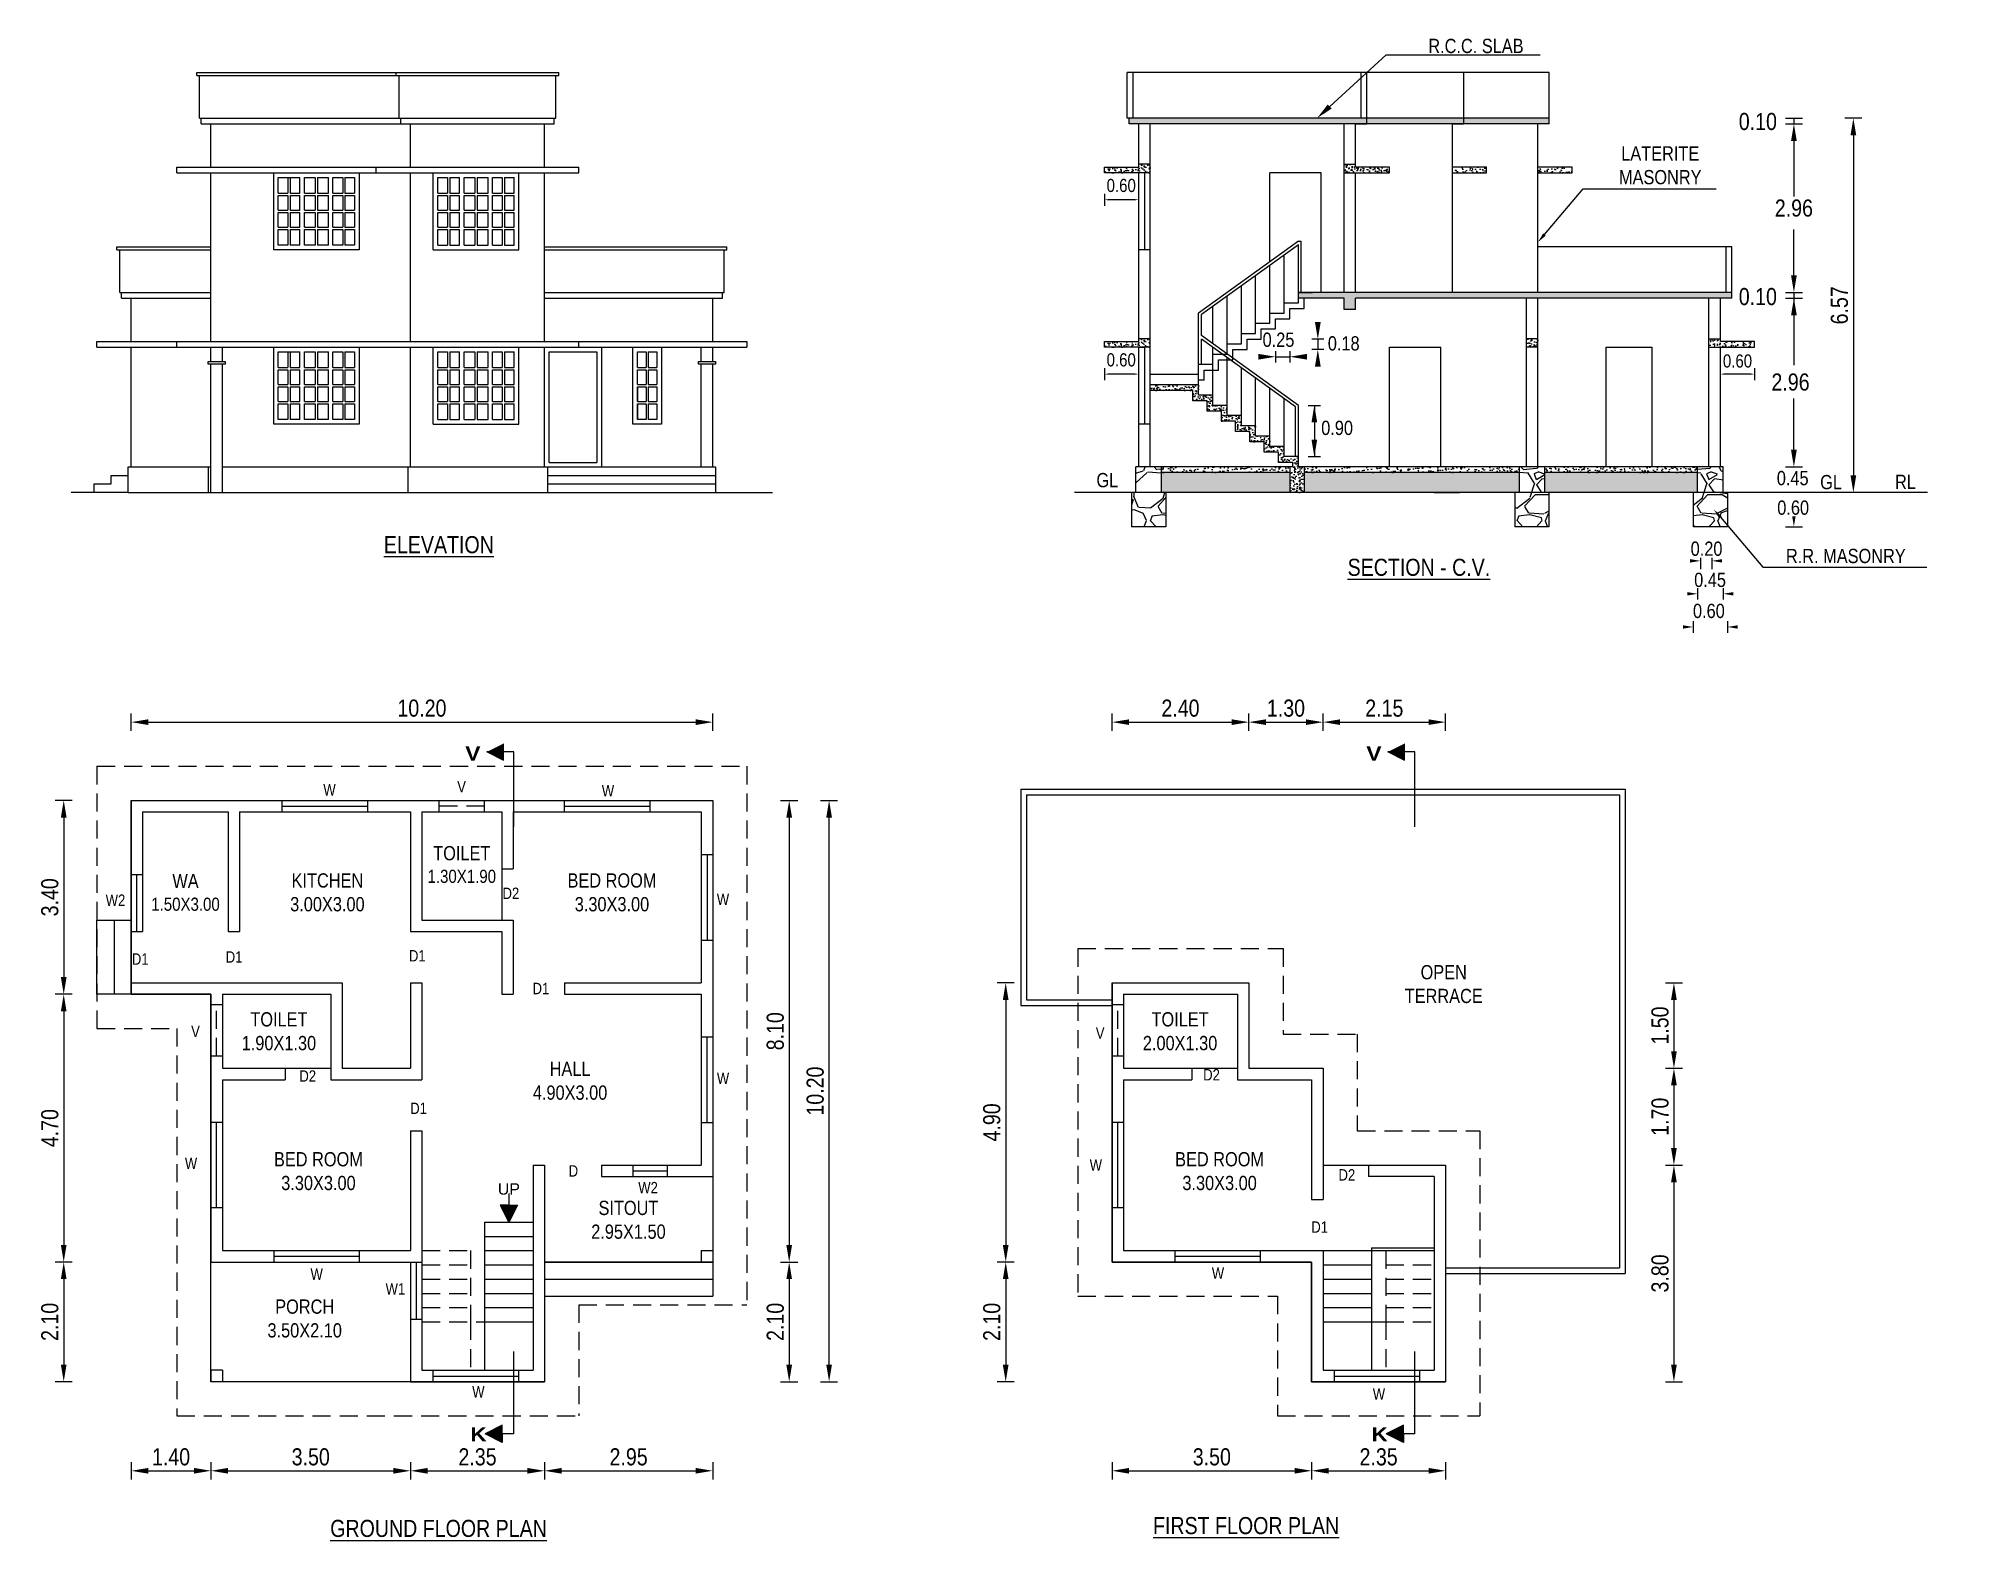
# Model space of a CAD drawing. Header units: metres. Extents: x -704716 to -704434, y -35620 to -35348.
# Drawn here: x -704468.15 to -704434.27, y -35379.15 to -35352.8 of the extents above; entities that cross this region are included whole.
import ezdxf

# ---------------------------------------------------------------- set-up
doc = ezdxf.new("R2010")
doc.units = ezdxf.units.M
doc.linetypes.add('HIDDEN', pattern=[9.525, 6.35, -3.175])
for name, color, linetype, plot in [('BLK_1_FLR_0_BLT_UP_AREA', 7, 'Continuous', False), ('BLK_1_FLR_1_BLT_UP_AREA', 7, 'Continuous', False), ('BLK_1_HT_OF_BLDG', 5, 'Continuous', False)]:
    doc.layers.add(name, color=color, linetype=linetype, plot=plot)
doc.styles.get("Standard").update_dxf_attribs({"font": 'ARIALN.TTF', "height": 0.3})
doc.dimstyles.get("Standard").update_dxf_attribs({"dimtxt": 0.35, "dimasz": 0.18, "dimexe": 0.18, "dimexo": 0.0625, "dimgap": 0.09, "dimtad": 0, "dimtih": 1, "dimtoh": 1, "dimdec": 4, "dimzin": 0, "dimdsep": 46, "dimtxsty": 'Standard', "dimcen": 0.09, "dimadec": 0, "dimazin": 0, "dimtfac": 1, "dimtdec": 4, "dimtofl": 0, "dimtmove": 0, "dimatfit": 3, "dimfxl": 1, "dimtolj": 1, "dimtzin": 0, "dimarcsym": 0})
pattern_1 = [(50, (-704552.97179, -35414.40866), (0.14345204, -0.01255043), [0.015, -0.165]), (355, (-704552.9718, -35414.40866), (-0.02775027, 0.15043843), [0.012, -0.132]), (100.45144, (-704552.95984, -35414.4097), (0.11570177, 0.137888), [0.01274804, -0.14022842]), (46.1842, (-704552.9718, -35414.36866), (0.21344827, -0.03310386), [0.0225, -0.2475]), (96.63564, (-704552.954, -35414.37142), (0.1869324, 0.19482372), [0.01912207, -0.21034275]), (351.18416, (-704552.9718, -35414.36866), (0.1869324, 0.19482372), [0.018, -0.198]), (21, (-704552.95179, -35414.37866), (0.11938141, -0.08052378), [0.015, -0.165]), (326, (-704552.9518, -35414.37866), (0.04866307, 0.14503001), [0.012, -0.132]), (71.45144, (-704552.94184, -35414.38537), (0.16804448, 0.06450623), [0.01274804, -0.14022842]), (37.5, (-704552.971793, -35414.40866), (0.002431971, 0.06657877), [0, -0.1304, 0, -0.134, 0, -0.1325]), (7.5, (-704552.97179, -35414.40866), (0.052613907, 0.078882342), [0, -0.0764, 0, -0.1274, 0, -0.0505]), (327.5, (-704553.016393, -35414.40866), (0.106764487, -0.004510974), [0, -0.05, 0, -0.156, 0, -0.207]), (317.5, (-704553.03639, -35414.40866), (0.116637234, 0.020020996), [0, -0.065, 0, -0.1036, 0, -0.147])]

msp = doc.modelspace()

# ---------------------------------------------------------------- texts
at = {"attachment_point": 5}
for s, insert, char_height, width in [('\\A1;R.C.C. SLAB', (-704442.938, -35352.927, 101), 0.25, 5.85304), ('\\A1;LATERITE\\PMASONRY', (-704439.706, -35355.021, 101), 0.25, 5.85304), ('\\A1;{\\LELEVATION}', (-704461.126, -35361.679, 101), 0.3, 5.85304), ('\\A1;{\\LSECTION - C.V.}', (-704443.938, -35362.076, 101), 0.3, 5.85304), ('\\A1;R.R. MASONRY', (-704436.451, -35361.877, 101), 0.25, 5.85304), ('{\\fArial|b0|i0|c0|p34;UP}', (-704459.898, -35372.984, 101), 0.2, 3)]:
    msp.add_mtext(s, dxfattribs=dict(at, insert=insert, char_height=char_height, width=width))
for s, insert, char_height in [('\\A1;0.10', (-704437.994, -35354.253, 101), 0.3), ('\\A1;0.60', (-704449.159, -35355.375, 101), 0.23), ('\\A1;2.96', (-704437.362, -35355.772, 101), 0.3), ('\\A1;0.10', (-704437.994, -35357.325, 101), 0.3), ('0.25', (-704446.401, -35358.082, 101), 0.25), ('\\A1;0.60', (-704449.159, -35358.435, 101), 0.23), ('0.18', (-704445.257, -35358.146, 101), 0.25), ('\\A1;0.60', (-704438.351, -35358.455, 101), 0.23), ('\\A1;2.96', (-704437.421, -35358.825, 101), 0.3), ('0.90', (-704445.373, -35359.629, 101), 0.25), ('\\A1;GL', (-704449.403, -35360.546, 101), 0.25), ('\\A1;0.45', (-704437.383, -35360.51, 101), 0.25), ('\\A1;GL', (-704436.711, -35360.581, 101), 0.25), ('\\A1;RL', (-704435.406, -35360.575, 101), 0.25), ('\\A1;0.60', (-704437.375, -35361.029, 101), 0.25), ('\\A1;0.20', (-704438.894, -35361.749, 101), 0.25), ('\\A1;0.45', (-704438.832, -35362.296, 101), 0.25), ('\\A1;0.60', (-704438.853, -35362.841, 101), 0.25), ('\\A1;{\\fArial Black|b0|i0|c0|p34;V}', (-704460.53, -35365.342, 101), 0.25), ('\\A1;{\\fArial Black|b0|i0|c0|p34;V}', (-704444.727, -35365.342, 101), 0.25), ('\\A1;D2', (-704459.863, -35367.795, 101), 0.2), ('\\A1;D1', (-704464.717, -35368.912, 101), 0.2), ('\\A1;D1', (-704461.504, -35368.891, 101), 0.2), ('\\A1;D1', (-704466.363, -35368.948, 101), 0.2), ('\\A1;D1', (-704459.336, -35369.465, 101), 0.2), ('\\A1;D2', (-704463.426, -35371.001, 101), 0.2), ('\\A1;D2', (-704447.575, -35370.979, 101), 0.2), ('\\A1;D1', (-704461.481, -35371.568, 101), 0.2), ('\\A1;D', (-704458.766, -35372.666, 101), 0.2), ('\\A1;D2', (-704445.202, -35372.735, 101), 0.2), ('\\A1;D1', (-704445.679, -35373.651, 101), 0.2), ('\\A1;{\\fArial Black|b0|i0|c0|p34;K}', (-704460.43, -35377.289, 101), 0.25), ('\\A1;{\\fArial Black|b0|i0|c0|p34;K}', (-704444.627, -35377.289, 101), 0.25), ('\\A1;{\\LGROUND FLOOR PLAN}', (-704461.132, -35378.941, 101), 0.3), ('\\A1;{\\LFIRST FLOOR PLAN}', (-704446.969, -35378.892, 101), 0.3)]:
    msp.add_mtext(s, dxfattribs=dict(at, insert=insert, char_height=char_height))
at = {"char_height": 0.2, "attachment_point": 1}
for s, insert in [('\\pt0.2;W ', (-704463.152, -35365.879, 101)), ('\\pt0.2;V', (-704460.804, -35365.824, 101)), ('\\pt0.2;W ', (-704458.268, -35365.894, 101)), ('\\pt0.2;W ', (-704456.251, -35367.799, 101)), ('\\pt0.2;W2', (-704466.969, -35367.816, 101)), ('\\pt0.2;V', (-704465.47, -35370.117, 101)), ('\\pt0.2;V', (-704449.605, -35370.148, 101)), ('\\pt0.2;W ', (-704456.25, -35370.94, 101)), ('\\pt0.2;W ', (-704465.58, -35372.432, 101)), ('\\pt0.2;W ', (-704449.712, -35372.464, 101)), ('\\pt0.2;W2', (-704457.629, -35372.86, 101)), ('\\pt0.2;W ', (-704463.377, -35374.378, 101)), ('\\pt0.2;W ', (-704447.57, -35374.359, 101)), ('\\pt0.2;W1 ', (-704462.06, -35374.636, 101)), ('\\pt0.2;W ', (-704460.541, -35376.442, 101)), ('\\pt0.2;W ', (-704444.747, -35376.48, 101))]:
    msp.add_mtext_dynamic_manual_height_columns(s, width=0.46094, gutter_width=1.5, heights=[0], dxfattribs=dict(at, insert=insert))
at = {"ltscale": 0.05, "char_height": 0.25, "width": 3.15447, "attachment_point": 5}
for s, insert in [('TOILET\\P{\\H0.92x;1.30X1.90}', (-704460.724, -35367.29, 101)), ('WA\\P{\\H0.92x;1.50X3.00}', (-704465.569, -35367.779, 101)), ('KITCHEN\\P3.00X3.00', (-704463.081, -35367.779, 101)), ('BED ROOM\\P3.30X3.00', (-704458.09, -35367.779, 101)), ('OPEN\\PTERRACE', (-704443.503, -35369.389, 101)), ('TOILET\\P1.90X1.30', (-704463.931, -35370.216, 101)), ('TOILET\\P2.00X1.30', (-704448.127, -35370.216, 101)), ('HALL\\P4.90X3.00', (-704458.825, -35371.085, 101)), ('BED ROOM\\P3.30X3.00', (-704463.238, -35372.671, 101)), ('BED ROOM\\P3.30X3.00', (-704447.434, -35372.671, 101)), ('SITOUT\\P2.95X1.50', (-704457.801, -35373.525, 101)), ('PORCH\\P3.50X2.10', (-704463.479, -35375.257, 101))]:
    msp.add_mtext(s, dxfattribs=dict(at, insert=insert))

# ---------------------------------------------------------------- blocks, each defined once
blk = doc.blocks.new('*D23')
at = {"color": 0, "lineweight": -2, "transparency": 16777216}
for p, q in [((-704459.273, -35377.778), (-704459.273, -35378.078)), ((-704458.973, -35377.928), (-704456.623, -35377.928)), ((-704456.323, -35377.778), (-704456.323, -35378.078))]:
    blk.add_line(p, q, dxfattribs=at)
at = {"color": 0, "transparency": 16777216}
for points in [[(-704458.973, -35377.878), (-704458.973, -35377.978), (-704459.273, -35377.928)], [(-704456.623, -35377.878), (-704456.623, -35377.978), (-704456.323, -35377.928)]]:
    blk.add_solid(points, dxfattribs=at)
at = {"layer": 'Defpoints', "color": 0, "transparency": 16777216}
for p in [(-704459.273, -35374.429), (-704456.323, -35374.429), (-704456.323, -35377.928)]:
    blk.add_point(p, dxfattribs=at)
at = {"color": 0, "transparency": 16777216, "insert": (-704457.798, -35377.685), "char_height": 0.3, "attachment_point": 5}
blk.add_mtext('\\A1;2.95', dxfattribs=at)
blk = doc.blocks.new('*D24')
at = {"color": 0, "lineweight": -2, "transparency": 16777216}
for p, q in [((-704461.623, -35377.778), (-704461.623, -35378.078)), ((-704461.323, -35377.928), (-704459.573, -35377.928)), ((-704459.273, -35377.778), (-704459.273, -35378.078))]:
    blk.add_line(p, q, dxfattribs=at)
at = {"color": 0, "transparency": 16777216}
for points in [[(-704461.323, -35377.878), (-704461.323, -35377.978), (-704461.623, -35377.928)], [(-704459.573, -35377.878), (-704459.573, -35377.978), (-704459.273, -35377.928)]]:
    blk.add_solid(points, dxfattribs=at)
at = {"layer": 'Defpoints', "color": 0, "transparency": 16777216}
for p in [(-704461.623, -35376.529), (-704459.273, -35376.529), (-704459.273, -35377.928)]:
    blk.add_point(p, dxfattribs=at)
at = {"color": 0, "transparency": 16777216, "insert": (-704460.448, -35377.685), "char_height": 0.3, "attachment_point": 5}
blk.add_mtext('\\A1;2.35', dxfattribs=at)
blk = doc.blocks.new('*D25')
at = {"color": 0, "lineweight": -2, "transparency": 16777216}
for p, q in [((-704465.123, -35377.778), (-704465.123, -35378.078)), ((-704464.823, -35377.928), (-704461.923, -35377.928)), ((-704461.623, -35377.778), (-704461.623, -35378.078))]:
    blk.add_line(p, q, dxfattribs=at)
at = {"color": 0, "transparency": 16777216}
for points in [[(-704464.823, -35377.878), (-704464.823, -35377.978), (-704465.123, -35377.928)], [(-704461.923, -35377.878), (-704461.923, -35377.978), (-704461.623, -35377.928)]]:
    blk.add_solid(points, dxfattribs=at)
at = {"layer": 'Defpoints', "color": 0, "transparency": 16777216}
for p in [(-704465.123, -35376.529), (-704461.623, -35376.529), (-704461.623, -35377.928)]:
    blk.add_point(p, dxfattribs=at)
at = {"color": 0, "transparency": 16777216, "insert": (-704463.373, -35377.685), "char_height": 0.3, "attachment_point": 5}
blk.add_mtext('\\A1;3.50', dxfattribs=at)
blk = doc.blocks.new('*D36')
at = {"color": 0, "lineweight": -2, "transparency": 16777216}
for p, q in [((-704467.555, -35374.265), (-704467.855, -35374.265)), ((-704467.705, -35374.565), (-704467.705, -35376.065)), ((-704467.555, -35376.365), (-704467.855, -35376.365))]:
    blk.add_line(p, q, dxfattribs=at)
at = {"color": 0, "transparency": 16777216}
for points in [[(-704467.755, -35374.565), (-704467.655, -35374.565), (-704467.705, -35374.265)], [(-704467.755, -35376.065), (-704467.655, -35376.065), (-704467.705, -35376.365)]]:
    blk.add_solid(points, dxfattribs=at)
at = {"layer": 'Defpoints', "color": 0, "transparency": 16777216}
for p in [(-704465.123, -35374.265), (-704467.705, -35376.365), (-704465.123, -35376.365)]:
    blk.add_point(p, dxfattribs=at)
at = {"color": 0, "transparency": 16777216, "insert": (-704467.948, -35375.315), "char_height": 0.3, "attachment_point": 5, "rotation": 90}
blk.add_mtext('\\A1;2.10', dxfattribs=at)
blk = doc.blocks.new('*D37')
at = {"color": 0, "lineweight": -2, "transparency": 16777216}
for p, q in [((-704467.555, -35369.565), (-704467.855, -35369.565)), ((-704467.705, -35369.865), (-704467.705, -35373.965)), ((-704467.555, -35374.265), (-704467.855, -35374.265))]:
    blk.add_line(p, q, dxfattribs=at)
at = {"color": 0, "transparency": 16777216}
for points in [[(-704467.755, -35369.865), (-704467.655, -35369.865), (-704467.705, -35369.565)], [(-704467.755, -35373.965), (-704467.655, -35373.965), (-704467.705, -35374.265)]]:
    blk.add_solid(points, dxfattribs=at)
at = {"layer": 'Defpoints', "color": 0, "transparency": 16777216}
for p in [(-704465.123, -35369.565), (-704467.705, -35374.265), (-704465.123, -35374.265)]:
    blk.add_point(p, dxfattribs=at)
at = {"color": 0, "transparency": 16777216, "insert": (-704467.948, -35371.915), "char_height": 0.3, "attachment_point": 5, "rotation": 90}
blk.add_mtext('\\A1;4.70', dxfattribs=at)
blk = doc.blocks.new('*D38')
at = {"color": 0, "lineweight": -2, "transparency": 16777216}
for p, q in [((-704467.555, -35366.165), (-704467.855, -35366.165)), ((-704467.705, -35366.465), (-704467.705, -35369.265)), ((-704467.555, -35369.565), (-704467.855, -35369.565))]:
    blk.add_line(p, q, dxfattribs=at)
at = {"color": 0, "transparency": 16777216}
for points in [[(-704467.755, -35366.465), (-704467.655, -35366.465), (-704467.705, -35366.165)], [(-704467.755, -35369.265), (-704467.655, -35369.265), (-704467.705, -35369.565)]]:
    blk.add_solid(points, dxfattribs=at)
at = {"layer": 'Defpoints', "color": 0, "transparency": 16777216}
for p in [(-704466.523, -35366.165), (-704467.705, -35369.565), (-704466.523, -35369.565)]:
    blk.add_point(p, dxfattribs=at)
at = {"color": 0, "transparency": 16777216, "insert": (-704467.948, -35367.865), "char_height": 0.3, "attachment_point": 5, "rotation": 90}
blk.add_mtext('\\A1;3.40', dxfattribs=at)
blk = doc.blocks.new('*D39')
at = {"color": 0, "lineweight": -2, "transparency": 16777216}
for p, q in [((-704466.523, -35364.941), (-704466.523, -35364.641)), ((-704456.323, -35364.941), (-704456.323, -35364.641)), ((-704466.223, -35364.791), (-704456.623, -35364.791))]:
    blk.add_line(p, q, dxfattribs=at)
at = {"color": 0, "transparency": 16777216}
for points in [[(-704466.223, -35364.741), (-704466.223, -35364.841), (-704466.523, -35364.791)], [(-704456.623, -35364.741), (-704456.623, -35364.841), (-704456.323, -35364.791)]]:
    blk.add_solid(points, dxfattribs=at)
at = {"layer": 'Defpoints', "color": 0, "transparency": 16777216}
for p in [(-704456.323, -35364.791), (-704466.523, -35366.165), (-704456.323, -35366.165)]:
    blk.add_point(p, dxfattribs=at)
at = {"color": 0, "transparency": 16777216, "insert": (-704461.423, -35364.547), "char_height": 0.3, "attachment_point": 5}
blk.add_mtext('\\A1;10.20', dxfattribs=at)
blk = doc.blocks.new('*D40')
at = {"color": 0, "lineweight": -2, "transparency": 16777216}
for p, q in [((-704455.132, -35366.165), (-704454.832, -35366.165)), ((-704454.982, -35366.465), (-704454.982, -35373.965)), ((-704455.132, -35374.265), (-704454.832, -35374.265))]:
    blk.add_line(p, q, dxfattribs=at)
at = {"color": 0, "transparency": 16777216}
for points in [[(-704455.032, -35366.465), (-704454.932, -35366.465), (-704454.982, -35366.165)], [(-704455.032, -35373.965), (-704454.932, -35373.965), (-704454.982, -35374.265)]]:
    blk.add_solid(points, dxfattribs=at)
at = {"layer": 'Defpoints', "color": 0, "transparency": 16777216}
for p in [(-704456.323, -35366.165), (-704456.323, -35374.265), (-704454.982, -35374.265)]:
    blk.add_point(p, dxfattribs=at)
at = {"color": 0, "transparency": 16777216, "insert": (-704455.225, -35370.215), "char_height": 0.3, "attachment_point": 5, "rotation": 90}
blk.add_mtext('\\A1;8.10', dxfattribs=at)
blk = doc.blocks.new('*D26')
at = {"color": 0, "lineweight": -2, "transparency": 16777216}
for p, q in [((-704455.132, -35374.265), (-704454.832, -35374.265)), ((-704454.982, -35374.565), (-704454.982, -35376.065)), ((-704455.132, -35376.365), (-704454.832, -35376.365))]:
    blk.add_line(p, q, dxfattribs=at)
at = {"color": 0, "transparency": 16777216}
for points in [[(-704455.032, -35374.565), (-704454.932, -35374.565), (-704454.982, -35374.265)], [(-704455.032, -35376.065), (-704454.932, -35376.065), (-704454.982, -35376.365)]]:
    blk.add_solid(points, dxfattribs=at)
at = {"layer": 'Defpoints', "color": 0, "transparency": 16777216}
for p in [(-704459.273, -35374.265), (-704459.273, -35376.365), (-704454.982, -35376.365)]:
    blk.add_point(p, dxfattribs=at)
at = {"color": 0, "transparency": 16777216, "insert": (-704455.225, -35375.315), "char_height": 0.3, "attachment_point": 5, "rotation": 90}
blk.add_mtext('\\A1;2.10', dxfattribs=at)
blk = doc.blocks.new('*D27')
at = {"color": 0, "lineweight": -2, "transparency": 16777216}
for p, q in [((-704466.523, -35377.778), (-704466.523, -35378.078)), ((-704466.223, -35377.928), (-704465.423, -35377.928)), ((-704465.123, -35377.778), (-704465.123, -35378.078))]:
    blk.add_line(p, q, dxfattribs=at)
at = {"color": 0, "transparency": 16777216}
for points in [[(-704466.223, -35377.878), (-704466.223, -35377.978), (-704466.523, -35377.928)], [(-704465.423, -35377.878), (-704465.423, -35377.978), (-704465.123, -35377.928)]]:
    blk.add_solid(points, dxfattribs=at)
at = {"layer": 'Defpoints', "color": 0, "transparency": 16777216}
for p in [(-704466.523, -35369.729), (-704465.123, -35369.729), (-704465.123, -35377.928)]:
    blk.add_point(p, dxfattribs=at)
at = {"color": 0, "transparency": 16777216, "insert": (-704465.823, -35377.685), "char_height": 0.3, "attachment_point": 5}
blk.add_mtext('\\A1;1.40', dxfattribs=at)
blk = doc.blocks.new('*D41')
at = {"color": 0, "lineweight": -2, "transparency": 16777216}
for p, q in [((-704454.432, -35366.165), (-704454.132, -35366.165)), ((-704454.282, -35376.065), (-704454.282, -35366.465)), ((-704454.432, -35376.365), (-704454.132, -35376.365))]:
    blk.add_line(p, q, dxfattribs=at)
at = {"color": 0, "transparency": 16777216}
for points in [[(-704454.332, -35366.465), (-704454.232, -35366.465), (-704454.282, -35366.165)], [(-704454.332, -35376.065), (-704454.232, -35376.065), (-704454.282, -35376.365)]]:
    blk.add_solid(points, dxfattribs=at)
at = {"layer": 'Defpoints', "color": 0, "transparency": 16777216}
for p in [(-704459.273, -35366.165), (-704454.282, -35366.165), (-704459.273, -35376.365)]:
    blk.add_point(p, dxfattribs=at)
at = {"color": 0, "transparency": 16777216, "insert": (-704454.525, -35371.265), "char_height": 0.3, "attachment_point": 5, "rotation": 90}
blk.add_mtext('\\A1;10.20', dxfattribs=at)
blk = doc.blocks.new('*D28')
at = {"color": 0, "lineweight": -2, "transparency": 16777216}
for p, q in [((-704451.035, -35369.365), (-704451.335, -35369.365)), ((-704451.185, -35369.665), (-704451.185, -35373.965)), ((-704451.035, -35374.265), (-704451.335, -35374.265))]:
    blk.add_line(p, q, dxfattribs=at)
at = {"color": 0, "transparency": 16777216}
for points in [[(-704451.235, -35369.665), (-704451.135, -35369.665), (-704451.185, -35369.365)], [(-704451.235, -35373.965), (-704451.135, -35373.965), (-704451.185, -35374.265)]]:
    blk.add_solid(points, dxfattribs=at)
at = {"layer": 'Defpoints', "color": 0, "transparency": 16777216}
for p in [(-704449.072, -35369.365), (-704451.185, -35374.265), (-704449.072, -35374.265)]:
    blk.add_point(p, dxfattribs=at)
at = {"color": 0, "transparency": 16777216, "insert": (-704451.428, -35371.815), "char_height": 0.3, "attachment_point": 5, "rotation": 90}
blk.add_mtext('\\A1;4.90', dxfattribs=at)
blk = doc.blocks.new('*D29')
at = {"color": 0, "lineweight": -2, "transparency": 16777216}
for p, q in [((-704451.035, -35374.265), (-704451.335, -35374.265)), ((-704451.185, -35374.565), (-704451.185, -35376.065)), ((-704451.035, -35376.365), (-704451.335, -35376.365))]:
    blk.add_line(p, q, dxfattribs=at)
at = {"color": 0, "transparency": 16777216}
for points in [[(-704451.235, -35374.565), (-704451.135, -35374.565), (-704451.185, -35374.265)], [(-704451.235, -35376.065), (-704451.135, -35376.065), (-704451.185, -35376.365)]]:
    blk.add_solid(points, dxfattribs=at)
at = {"layer": 'Defpoints', "color": 0, "transparency": 16777216}
for p in [(-704445.572, -35374.265), (-704451.185, -35376.365), (-704445.572, -35376.365)]:
    blk.add_point(p, dxfattribs=at)
at = {"color": 0, "transparency": 16777216, "insert": (-704451.428, -35375.315), "char_height": 0.3, "attachment_point": 5, "rotation": 90}
blk.add_mtext('\\A1;2.10', dxfattribs=at)
blk = doc.blocks.new('*D30')
at = {"color": 0, "lineweight": -2, "transparency": 16777216}
for p, q in [((-704449.32, -35377.778), (-704449.32, -35378.078)), ((-704449.02, -35377.928), (-704446.12, -35377.928)), ((-704445.82, -35377.778), (-704445.82, -35378.078))]:
    blk.add_line(p, q, dxfattribs=at)
at = {"color": 0, "transparency": 16777216}
for points in [[(-704449.02, -35377.878), (-704449.02, -35377.978), (-704449.32, -35377.928)], [(-704446.12, -35377.878), (-704446.12, -35377.978), (-704445.82, -35377.928)]]:
    blk.add_solid(points, dxfattribs=at)
at = {"layer": 'Defpoints', "color": 0, "transparency": 16777216}
for p in [(-704449.32, -35374.679), (-704445.82, -35374.679), (-704445.82, -35377.928)]:
    blk.add_point(p, dxfattribs=at)
at = {"color": 0, "transparency": 16777216, "insert": (-704447.57, -35377.685), "char_height": 0.3, "attachment_point": 5}
blk.add_mtext('\\A1;3.50', dxfattribs=at)
blk = doc.blocks.new('*D31')
at = {"color": 0, "lineweight": -2, "transparency": 16777216}
for p, q in [((-704445.82, -35377.778), (-704445.82, -35378.078)), ((-704445.52, -35377.928), (-704443.77, -35377.928)), ((-704443.47, -35377.778), (-704443.47, -35378.078))]:
    blk.add_line(p, q, dxfattribs=at)
at = {"color": 0, "transparency": 16777216}
for points in [[(-704445.52, -35377.878), (-704445.52, -35377.978), (-704445.82, -35377.928)], [(-704443.77, -35377.878), (-704443.77, -35377.978), (-704443.47, -35377.928)]]:
    blk.add_solid(points, dxfattribs=at)
at = {"layer": 'Defpoints', "color": 0, "transparency": 16777216}
for p in [(-704445.82, -35376.779), (-704443.47, -35376.779), (-704443.47, -35377.928)]:
    blk.add_point(p, dxfattribs=at)
at = {"color": 0, "transparency": 16777216, "insert": (-704444.645, -35377.685), "char_height": 0.3, "attachment_point": 5}
blk.add_mtext('\\A1;2.35', dxfattribs=at)
blk = doc.blocks.new('*D42')
at = {"color": 0, "lineweight": -2, "transparency": 16777216}
for p, q in [((-704439.616, -35372.565), (-704439.316, -35372.565)), ((-704439.466, -35372.865), (-704439.466, -35376.065)), ((-704439.616, -35376.365), (-704439.316, -35376.365))]:
    blk.add_line(p, q, dxfattribs=at)
at = {"color": 0, "transparency": 16777216}
for points in [[(-704439.516, -35372.865), (-704439.416, -35372.865), (-704439.466, -35372.565)], [(-704439.516, -35376.065), (-704439.416, -35376.065), (-704439.466, -35376.365)]]:
    blk.add_solid(points, dxfattribs=at)
at = {"layer": 'Defpoints', "color": 0, "transparency": 16777216}
for p in [(-704443.47, -35372.565), (-704443.47, -35376.365), (-704439.466, -35376.365)]:
    blk.add_point(p, dxfattribs=at)
at = {"color": 0, "transparency": 16777216, "insert": (-704439.709, -35374.465), "char_height": 0.3, "attachment_point": 5, "rotation": 90}
blk.add_mtext('\\A1;3.80', dxfattribs=at)
blk = doc.blocks.new('*D43')
at = {"color": 0, "lineweight": -2, "transparency": 16777216}
for p, q in [((-704439.616, -35370.865), (-704439.316, -35370.865)), ((-704439.466, -35371.165), (-704439.466, -35372.265)), ((-704439.616, -35372.565), (-704439.316, -35372.565))]:
    blk.add_line(p, q, dxfattribs=at)
at = {"color": 0, "transparency": 16777216}
for points in [[(-704439.516, -35371.165), (-704439.416, -35371.165), (-704439.466, -35370.865)], [(-704439.516, -35372.265), (-704439.416, -35372.265), (-704439.466, -35372.565)]]:
    blk.add_solid(points, dxfattribs=at)
at = {"layer": 'Defpoints', "color": 0, "transparency": 16777216}
for p in [(-704445.62, -35370.865), (-704445.62, -35372.565), (-704439.466, -35372.565)]:
    blk.add_point(p, dxfattribs=at)
at = {"color": 0, "transparency": 16777216, "insert": (-704439.709, -35371.715), "char_height": 0.3, "attachment_point": 5, "rotation": 90}
blk.add_mtext('\\A1;1.70', dxfattribs=at)
blk = doc.blocks.new('*D44')
at = {"color": 0, "lineweight": -2, "transparency": 16777216}
for p, q in [((-704439.616, -35369.365), (-704439.316, -35369.365)), ((-704439.466, -35369.665), (-704439.466, -35370.565)), ((-704439.616, -35370.865), (-704439.316, -35370.865))]:
    blk.add_line(p, q, dxfattribs=at)
at = {"color": 0, "transparency": 16777216}
for points in [[(-704439.516, -35369.665), (-704439.416, -35369.665), (-704439.466, -35369.365)], [(-704439.516, -35370.565), (-704439.416, -35370.565), (-704439.466, -35370.865)]]:
    blk.add_solid(points, dxfattribs=at)
at = {"layer": 'Defpoints', "color": 0, "transparency": 16777216}
for p in [(-704446.92, -35369.365), (-704446.92, -35370.865), (-704439.466, -35370.865)]:
    blk.add_point(p, dxfattribs=at)
at = {"color": 0, "transparency": 16777216, "insert": (-704439.709, -35370.115), "char_height": 0.3, "attachment_point": 5, "rotation": 90}
blk.add_mtext('\\A1;1.50', dxfattribs=at)
blk = doc.blocks.new('*D32')
at = {"color": 0, "lineweight": -2, "transparency": 16777216}
for p, q in [((-704449.32, -35364.941), (-704449.32, -35364.641)), ((-704446.92, -35364.941), (-704446.92, -35364.641)), ((-704449.02, -35364.791), (-704447.22, -35364.791))]:
    blk.add_line(p, q, dxfattribs=at)
at = {"color": 0, "transparency": 16777216}
for points in [[(-704449.02, -35364.741), (-704449.02, -35364.841), (-704449.32, -35364.791)], [(-704447.22, -35364.741), (-704447.22, -35364.841), (-704446.92, -35364.791)]]:
    blk.add_solid(points, dxfattribs=at)
at = {"layer": 'Defpoints', "color": 0, "transparency": 16777216}
for p in [(-704446.92, -35364.791), (-704449.32, -35369.107), (-704446.92, -35369.107)]:
    blk.add_point(p, dxfattribs=at)
at = {"color": 0, "transparency": 16777216, "insert": (-704448.12, -35364.547), "char_height": 0.3, "attachment_point": 5}
blk.add_mtext('\\A1;2.40', dxfattribs=at)
blk = doc.blocks.new('*D33')
at = {"color": 0, "lineweight": -2, "transparency": 16777216}
for p, q in [((-704446.92, -35364.941), (-704446.92, -35364.641)), ((-704445.62, -35364.941), (-704445.62, -35364.641)), ((-704446.62, -35364.791), (-704445.92, -35364.791))]:
    blk.add_line(p, q, dxfattribs=at)
at = {"color": 0, "transparency": 16777216}
for points in [[(-704446.62, -35364.741), (-704446.62, -35364.841), (-704446.92, -35364.791)], [(-704445.92, -35364.741), (-704445.92, -35364.841), (-704445.62, -35364.791)]]:
    blk.add_solid(points, dxfattribs=at)
at = {"layer": 'Defpoints', "color": 0, "transparency": 16777216}
for p in [(-704445.62, -35364.791), (-704446.92, -35370.607), (-704445.62, -35370.607)]:
    blk.add_point(p, dxfattribs=at)
at = {"color": 0, "transparency": 16777216, "insert": (-704446.27, -35364.547), "char_height": 0.3, "attachment_point": 5}
blk.add_mtext('\\A1;1.30', dxfattribs=at)
blk = doc.blocks.new('*D34')
at = {"layer": 'BLK_1_HT_OF_BLDG', "color": 0, "lineweight": -2, "transparency": 16777216}
for p, q in [((-704436.169, -35354.192), (-704436.469, -35354.192)), ((-704436.319, -35354.492), (-704436.319, -35360.462)), ((-704436.169, -35360.762), (-704436.469, -35360.762))]:
    blk.add_line(p, q, dxfattribs=at)
at = {"layer": 'BLK_1_HT_OF_BLDG', "color": 0, "transparency": 16777216}
for points in [[(-704436.369, -35354.492), (-704436.269, -35354.492), (-704436.319, -35354.192)], [(-704436.369, -35360.462), (-704436.269, -35360.462), (-704436.319, -35360.762)]]:
    blk.add_solid(points, dxfattribs=at)
at = {"layer": 'Defpoints', "color": 0, "transparency": 16777216}
for p in [(-704434.267, -35354.192), (-704436.319, -35360.762), (-704434.267, -35360.762)]:
    blk.add_point(p, dxfattribs=at)
at = {"layer": 'BLK_1_HT_OF_BLDG', "color": 0, "transparency": 16777216, "insert": (-704436.563, -35357.477), "char_height": 0.3, "attachment_point": 5, "rotation": 90}
blk.add_mtext('\\A1;6.57', dxfattribs=at)
blk = doc.blocks.new('*D35')
at = {"color": 0, "lineweight": -2, "transparency": 16777216}
for p, q in [((-704445.62, -35364.941), (-704445.62, -35364.641)), ((-704443.47, -35364.941), (-704443.47, -35364.641)), ((-704445.32, -35364.791), (-704443.77, -35364.791))]:
    blk.add_line(p, q, dxfattribs=at)
at = {"color": 0, "transparency": 16777216}
for points in [[(-704445.32, -35364.741), (-704445.32, -35364.841), (-704445.62, -35364.791)], [(-704443.77, -35364.741), (-704443.77, -35364.841), (-704443.47, -35364.791)]]:
    blk.add_solid(points, dxfattribs=at)
at = {"layer": 'Defpoints', "color": 0, "transparency": 16777216}
for p in [(-704443.47, -35364.791), (-704445.62, -35372.565), (-704443.47, -35372.565)]:
    blk.add_point(p, dxfattribs=at)
at = {"color": 0, "transparency": 16777216, "insert": (-704444.545, -35364.547), "char_height": 0.3, "attachment_point": 5}
blk.add_mtext('\\A1;2.15', dxfattribs=at)

# ---------------------------------------------------------------- dimensions: what is measured, and where the dimension line sits
for p1, p2, distance, picture, middle in [((-704466.523, -35366.165, 101), (-704456.323, -35366.165, 101), 1.375, '*D39', (-704461.423, -35364.547, 101)), ((-704449.32, -35369.107, 101), (-704446.92, -35369.107, 101), 4.317, '*D32', (-704448.12, -35364.547, 101)), ((-704446.92, -35370.607, 101), (-704445.62, -35370.607, 101), 5.817, '*D33', (-704446.27, -35364.547, 101)), ((-704445.62, -35372.565, 101), (-704443.47, -35372.565, 101), 7.775, '*D35', (-704444.545, -35364.547, 101)), ((-704466.523, -35366.165, 101), (-704466.523, -35369.565, 101), -1.182, '*D38', (-704467.948, -35367.865, 101)), ((-704459.273, -35376.365, 101), (-704459.273, -35366.165, 101), -4.991, '*D41', (-704454.525, -35371.265, 101)), ((-704456.323, -35366.165, 101), (-704456.323, -35374.265, 101), 1.342, '*D40', (-704455.225, -35370.215, 101)), ((-704449.072, -35369.365, 101), (-704449.072, -35374.265, 101), -2.113, '*D28', (-704451.428, -35371.815, 101)), ((-704446.92, -35369.365, 101), (-704446.92, -35370.865, 101), 7.454, '*D44', (-704439.709, -35370.115, 101)), ((-704465.123, -35369.565, 101), (-704465.123, -35374.265, 101), -2.582, '*D37', (-704467.948, -35371.915, 101)), ((-704466.523, -35369.729, 101), (-704465.123, -35369.729, 101), -8.199, '*D27', (-704465.823, -35377.685, 101)), ((-704445.62, -35370.865, 101), (-704445.62, -35372.565, 101), 6.154, '*D43', (-704439.709, -35371.715, 101)), ((-704443.47, -35372.565, 101), (-704443.47, -35376.365, 101), 4.004, '*D42', (-704439.709, -35374.465, 101)), ((-704465.123, -35374.265, 101), (-704465.123, -35376.365, 101), -2.582, '*D36', (-704467.948, -35375.315, 101)), ((-704459.273, -35374.265, 101), (-704459.273, -35376.365, 101), 4.292, '*D26', (-704455.225, -35375.315, 101)), ((-704459.273, -35374.429, 101), (-704456.323, -35374.429, 101), -3.499, '*D23', (-704457.798, -35377.685, 101)), ((-704445.572, -35374.265, 101), (-704445.572, -35376.365, 101), -5.613, '*D29', (-704451.428, -35375.315, 101)), ((-704449.32, -35374.679, 101), (-704445.82, -35374.679, 101), -3.249, '*D30', (-704447.57, -35377.685, 101)), ((-704465.123, -35376.529, 101), (-704461.623, -35376.529, 101), -1.399, '*D25', (-704463.373, -35377.685, 101)), ((-704461.623, -35376.529, 101), (-704459.273, -35376.529, 101), -1.399, '*D24', (-704460.448, -35377.685, 101)), ((-704445.82, -35376.779, 101), (-704443.47, -35376.779, 101), -1.149, '*D31', (-704444.645, -35377.685, 101))]:
    dim = msp.add_aligned_dim(p1=p1, p2=p2, distance=distance, dimstyle='Standard', override={"dimtxt": 0.3, "dimasz": 0.3, "dimexe": 0.15, "dimexo": 0.15, "dimtad": 1, "dimtih": 0, "dimtoh": 0, "dimdec": 2, "dimcen": 0.3, "dimtdec": 2, "dimfxl": 0.15, "dimfxlon": 1})
    dim.commit()
    dim.dimension.update_dxf_attribs({"geometry": picture, "text_midpoint": middle})
at = {"layer": 'BLK_1_HT_OF_BLDG'}
dim = msp.add_aligned_dim(p1=(-704434.267, -35354.192, 101), p2=(-704434.267, -35360.762, 101), distance=-2.052, dimstyle='Standard', override={"dimtxt": 0.3, "dimasz": 0.3, "dimexe": 0.15, "dimexo": 0.15, "dimtad": 1, "dimtih": 0, "dimtoh": 0, "dimdec": 2, "dimcen": 0.3, "dimtdec": 2, "dimfxl": 0.15, "dimfxlon": 1}, dxfattribs=at)
dim.commit()
dim.dimension.update_dxf_attribs({"geometry": '*D34', "text_midpoint": (-704436.563, -35357.477, 101)})

# ---------------------------------------------------------------- hatches: boundary and pattern name
h = msp.add_hatch()
h.set_pattern_fill('AR-CONC', color=256, scale=0.001)
h.set_pattern_definition([(50, (-707348.96601, -36601.25542), (0.182184669, -0.0159390855), [0.01905, -0.20955]), (355, (-707348.96601, -36601.25542), (-0.035243421, 0.191056845), [0.01524, -0.167640584]), (100.451445, (-707348.95083, -36601.25675), (0.146941247, 0.175117752), [0.016190009, -0.178090245]), (46.1842, (-707348.96601, -36601.20462), (0.271079041, -0.042042328), [0.028575, -0.314325]), (96.635558, (-707348.94342, -36601.20812), (0.237404134, 0.247426125), [0.024285023, -0.267135608]), (351.184151, (-707348.966, -36601.20462), (0.237404134, 0.247426125), [0.022859967, -0.251459732]), (21, (-707348.94061, -36601.21732), (0.151614391, -0.102265198), [0.01905, -0.20955]), (326, (-707348.94061, -36601.21732), (0.061802028, 0.184187966), [0.01524, -0.16764]), (71.451445, (-707348.92798, -36601.22584), (0.213416419, 0.081922769), [0.016190009, -0.178089938]), (37.5, (-707348.966014, -36601.25542), (0.0030886033, 0.0845550389), [0, -0.165608, 0, -0.17018, 0, -0.168275]), (7.5, (-707348.96601, -36601.25542), (0.0668196625, 0.1001805748), [0, -0.097028, 0, -0.161798, 0, -0.064135]), (327.5, (-707349.022656, -36601.25542), (0.1355905952, -0.005728744), [0, -0.0635, 0, -0.19812, 0, -0.26289]), (317.5, (-707349.04806, -36601.25542), (0.1481291814, 0.025426491), [0, -0.08255, 0, -0.131572, 0, -0.18669])])
h.paths.add_polyline_path([(-704449.022, -35354.192), (-704449.022, -35354.292), (-704441.652, -35354.292), (-704441.652, -35354.192)])
h = msp.add_hatch()
h.set_pattern_fill('AR-CONC', color=256, scale=0.02)
h.set_pattern_definition([(50, (-704799.07921, -35377.09232), (0.143452037, -0.012550427), [0.015, -0.165]), (355, (-704799.0792, -35377.09232), (-0.027750267, 0.150438427), [0.012, -0.132]), (100.451444, (-704799.06725, -35377.09336), (0.11570177, 0.137888), [0.01274804, -0.14022842]), (46.1842, (-704799.0792, -35377.05232), (0.21344827, -0.03310386), [0.0225, -0.2475]), (96.635635, (-704799.06142, -35377.05507), (0.18693239, 0.19482372), [0.01912207, -0.21034275]), (351.184164, (-704799.0792, -35377.05232), (0.18693239, 0.19482372), [0.018, -0.198]), (21, (-704799.05921, -35377.06232), (0.11938141, -0.08052378), [0.015, -0.165]), (326, (-704799.0592, -35377.06232), (0.048663066, 0.14503001), [0.012, -0.132]), (71.451445, (-704799.04926, -35377.06903), (0.168044475, 0.06450623), [0.01274804, -0.14022842]), (37.5, (-704799.079207, -35377.092315), (0.002431971, 0.066578771), [0, -0.1304, 0, -0.134, 0, -0.1325]), (7.5, (-704799.07921, -35377.092315), (0.052613907, 0.078882342), [0, -0.0764, 0, -0.1274, 0, -0.0505]), (327.5, (-704799.123807, -35377.092315), (0.106764487, -0.004510974), [0, -0.05, 0, -0.156, 0, -0.207]), (317.5, (-704799.14381, -35377.092315), (0.116637234, 0.020020996), [0, -0.065, 0, -0.1036, 0, -0.147])])
h.paths.add_polyline_path([(-704449.452, -35355.052), (-704448.852, -35355.052), (-704448.852, -35355.002), (-704448.652, -35355.002), (-704448.652, -35355.152), (-704449.452, -35355.152)])
h = msp.add_hatch()
h.set_pattern_fill('AR-CONC', color=256, scale=0.02)
h.set_pattern_definition([(50, (-704802.46619, -35377.06657), (0.143452037, -0.012550427), [0.015, -0.165]), (355, (-704802.46619, -35377.06657), (-0.027750267, 0.150438427), [0.012, -0.132]), (100.451444, (-704802.45423, -35377.06761), (0.11570177, 0.137888), [0.01274804, -0.14022842]), (46.1842, (-704802.46619, -35377.02657), (0.21344827, -0.03310386), [0.0225, -0.2475]), (96.635635, (-704802.4484, -35377.02932), (0.18693239, 0.19482372), [0.01912207, -0.21034275]), (351.184164, (-704802.46619, -35377.02657), (0.18693239, 0.19482372), [0.018, -0.198]), (21, (-704802.44619, -35377.03657), (0.11938141, -0.08052378), [0.015, -0.165]), (326, (-704802.44619, -35377.03657), (0.048663066, 0.14503001), [0.012, -0.132]), (71.451445, (-704802.43624, -35377.04328), (0.168044475, 0.06450623), [0.01274804, -0.14022842]), (37.5, (-704802.46619, -35377.066565), (0.002431971, 0.066578771), [0, -0.1304, 0, -0.134, 0, -0.1325]), (7.5, (-704802.46619, -35377.066565), (0.052613907, 0.078882342), [0, -0.0764, 0, -0.1274, 0, -0.0505]), (327.5, (-704802.51079, -35377.066565), (0.106764487, -0.004510974), [0, -0.05, 0, -0.156, 0, -0.207]), (317.5, (-704802.53079, -35377.066565), (0.116637234, 0.020020996), [0, -0.065, 0, -0.1036, 0, -0.147])])
h.paths.add_polyline_path([(-704444.452, -35355.052), (-704445.052, -35355.052), (-704445.052, -35355.002), (-704445.252, -35355.002), (-704445.251, -35355.152), (-704444.452, -35355.152)])
h = msp.add_hatch()
h.set_pattern_fill('AR-CONC', color=256, scale=0.001)
h.set_pattern_definition([(50, (-707347.41374, -36602.14174), (0.182184669, -0.0159390855), [0.01905, -0.20955]), (355, (-707347.41374, -36602.14174), (-0.035243421, 0.191056845), [0.01524, -0.167640584]), (100.451445, (-707347.39856, -36602.14306), (0.146941247, 0.175117752), [0.016190009, -0.178090245]), (46.1842, (-707347.41374, -36602.09094), (0.271079041, -0.042042328), [0.028575, -0.314325]), (96.635558, (-707347.39115, -36602.09444), (0.237404134, 0.247426125), [0.024285023, -0.267135608]), (351.184151, (-707347.41374, -36602.09094), (0.237404134, 0.247426125), [0.022859967, -0.251459732]), (21, (-707347.38834, -36602.10364), (0.151614391, -0.102265198), [0.01905, -0.20955]), (326, (-707347.38834, -36602.10364), (0.061802028, 0.184187966), [0.01524, -0.16764]), (71.451445, (-707347.3757, -36602.11216), (0.213416419, 0.081922769), [0.016190009, -0.178089938]), (37.5, (-707347.41374, -36602.141736), (0.0030886033, 0.0845550389), [0, -0.165608, 0, -0.17018, 0, -0.168275]), (7.5, (-707347.41374, -36602.14174), (0.0668196625, 0.1001805748), [0, -0.097028, 0, -0.161798, 0, -0.064135]), (327.5, (-707347.47038, -36602.141736), (0.1355905952, -0.005728744), [0, -0.0635, 0, -0.19812, 0, -0.26289]), (317.5, (-707347.49578, -36602.14174), (0.1481291814, 0.025426491), [0, -0.08255, 0, -0.131572, 0, -0.18669])])
h.paths.add_polyline_path([(-704443.352, -35355.052), (-704443.352, -35355.152), (-704442.752, -35355.152), (-704442.752, -35355.052)])
h = msp.add_hatch()
h.set_pattern_fill('AR-CONC', color=256, scale=0.001)
h.set_pattern_definition([(50, (-707348.91374, -36602.14174), (0.182184669, -0.0159390855), [0.01905, -0.20955]), (355, (-707348.91374, -36602.14174), (-0.035243421, 0.191056845), [0.01524, -0.167640584]), (100.451445, (-707348.89856, -36602.14306), (0.146941247, 0.175117752), [0.016190009, -0.178090245]), (46.1842, (-707348.91374, -36602.09094), (0.271079041, -0.042042328), [0.028575, -0.314325]), (96.635558, (-707348.89115, -36602.09444), (0.237404134, 0.247426125), [0.024285023, -0.267135608]), (351.184151, (-707348.91374, -36602.09094), (0.237404134, 0.247426125), [0.022859967, -0.251459732]), (21, (-707348.88834, -36602.10364), (0.151614391, -0.102265198), [0.01905, -0.20955]), (326, (-707348.88834, -36602.10364), (0.061802028, 0.184187966), [0.01524, -0.16764]), (71.451445, (-707348.8757, -36602.11216), (0.213416419, 0.081922769), [0.016190009, -0.178089938]), (37.5, (-707348.91374, -36602.141736), (0.0030886033, 0.0845550389), [0, -0.165608, 0, -0.17018, 0, -0.168275]), (7.5, (-707348.91374, -36602.14174), (0.0668196625, 0.1001805748), [0, -0.097028, 0, -0.161798, 0, -0.064135]), (327.5, (-707348.97038, -36602.141736), (0.1355905952, -0.005728744), [0, -0.0635, 0, -0.19812, 0, -0.26289]), (317.5, (-707348.99578, -36602.14174), (0.1481291814, 0.025426491), [0, -0.08255, 0, -0.131572, 0, -0.18669])])
h.paths.add_polyline_path([(-704441.852, -35355.052), (-704441.852, -35355.152), (-704441.252, -35355.152), (-704441.252, -35355.052)])
h = msp.add_hatch()
h.set_pattern_fill('AR-CONC', color=256, scale=0.02)
h.set_pattern_definition(pattern_1)
h.paths.add_polyline_path([(-704445.052, -35357.352), (-704438.452, -35357.352), (-704438.452, -35357.252), (-704446.052, -35357.252), (-704446.052, -35357.352), (-704445.252, -35357.352), (-704445.252, -35357.552), (-704445.052, -35357.552)])
h = msp.add_hatch()
h.set_pattern_fill('AR-CONC', color=256, scale=0.001)
h.set_pattern_definition([(50, (-707352.16601, -36604.31542), (0.182184669, -0.0159390855), [0.01905, -0.20955]), (355, (-707352.16601, -36604.31542), (-0.035243421, 0.191056845), [0.01524, -0.167640584]), (100.451445, (-707352.15083, -36604.31675), (0.146941247, 0.175117752), [0.016190009, -0.178090245]), (46.1842, (-707352.16601, -36604.26462), (0.271079041, -0.042042328), [0.028575, -0.314325]), (96.635558, (-707352.14342, -36604.26812), (0.237404134, 0.247426125), [0.024285023, -0.267135608]), (351.184151, (-707352.166, -36604.26462), (0.237404134, 0.247426125), [0.022859967, -0.251459732]), (21, (-707352.14061, -36604.27732), (0.151614391, -0.102265198), [0.01905, -0.20955]), (326, (-707352.14061, -36604.27732), (0.061802028, 0.184187966), [0.01524, -0.16764]), (71.451445, (-707352.12798, -36604.28584), (0.213416419, 0.081922769), [0.016190009, -0.178089938]), (37.5, (-707352.166014, -36604.31542), (0.0030886033, 0.0845550389), [0, -0.165608, 0, -0.17018, 0, -0.168275]), (7.5, (-707352.16601, -36604.31542), (0.0668196625, 0.1001805748), [0, -0.097028, 0, -0.161798, 0, -0.064135]), (327.5, (-707352.222656, -36604.31542), (0.1355905952, -0.005728744), [0, -0.0635, 0, -0.19812, 0, -0.26289]), (317.5, (-707352.24806, -36604.31542), (0.1481291814, 0.025426491), [0, -0.08255, 0, -0.131572, 0, -0.18669])])
h.paths.add_polyline_path([(-704446.052, -35357.252), (-704446.052, -35357.352), (-704438.452, -35357.352), (-704438.452, -35357.252)])
h = msp.add_hatch()
h.set_pattern_fill('AR-CONC', color=256, scale=0.02)
h.set_pattern_definition([(50, (-704799.07921, -35380.15232), (0.143452037, -0.012550427), [0.015, -0.165]), (355, (-704799.0792, -35380.15232), (-0.027750267, 0.150438427), [0.012, -0.132]), (100.451444, (-704799.06725, -35380.15336), (0.11570177, 0.137888), [0.01274804, -0.14022842]), (46.1842, (-704799.0792, -35380.11232), (0.21344827, -0.03310386), [0.0225, -0.2475]), (96.635635, (-704799.06142, -35380.11507), (0.18693239, 0.19482372), [0.01912207, -0.21034275]), (351.184164, (-704799.0792, -35380.11232), (0.18693239, 0.19482372), [0.018, -0.198]), (21, (-704799.05921, -35380.12232), (0.11938141, -0.08052378), [0.015, -0.165]), (326, (-704799.0592, -35380.12232), (0.048663066, 0.14503001), [0.012, -0.132]), (71.451445, (-704799.04926, -35380.12903), (0.168044475, 0.06450623), [0.01274804, -0.14022842]), (37.5, (-704799.079207, -35380.152315), (0.002431971, 0.066578771), [0, -0.1304, 0, -0.134, 0, -0.1325]), (7.5, (-704799.07921, -35380.152315), (0.052613907, 0.078882342), [0, -0.0764, 0, -0.1274, 0, -0.0505]), (327.5, (-704799.123807, -35380.152315), (0.106764487, -0.004510974), [0, -0.05, 0, -0.156, 0, -0.207]), (317.5, (-704799.14381, -35380.152315), (0.116637234, 0.020020996), [0, -0.065, 0, -0.1036, 0, -0.147])])
h.paths.add_polyline_path([(-704449.452, -35358.112), (-704448.852, -35358.112), (-704448.852, -35358.062), (-704448.652, -35358.062), (-704448.652, -35358.212), (-704449.452, -35358.212)])
h = msp.add_hatch()
h.set_pattern_fill('AR-CONC', color=256, scale=0.02)
h.set_pattern_definition(pattern_1)
h.paths.add_polyline_path([(-704441.852, -35358.062), (-704442.052, -35358.062), (-704442.052, -35358.212), (-704441.852, -35358.212)])
h = msp.add_hatch()
h.set_pattern_fill('AR-CONC', color=256, scale=0.02)
h.set_pattern_definition([(50, (-704808.86619, -35380.12657), (0.143452037, -0.012550427), [0.015, -0.165]), (355, (-704808.86619, -35380.12657), (-0.027750267, 0.150438427), [0.012, -0.132]), (100.451444, (-704808.85423, -35380.12761), (0.11570177, 0.137888), [0.01274804, -0.14022842]), (46.1842, (-704808.86619, -35380.08657), (0.21344827, -0.03310386), [0.0225, -0.2475]), (96.635635, (-704808.8484, -35380.08932), (0.18693239, 0.19482372), [0.01912207, -0.21034275]), (351.184164, (-704808.86619, -35380.08657), (0.18693239, 0.19482372), [0.018, -0.198]), (21, (-704808.84619, -35380.09657), (0.11938141, -0.08052378), [0.015, -0.165]), (326, (-704808.84619, -35380.09657), (0.048663066, 0.14503001), [0.012, -0.132]), (71.451445, (-704808.83624, -35380.10328), (0.168044475, 0.06450623), [0.01274804, -0.14022842]), (37.5, (-704808.86619, -35380.126565), (0.002431971, 0.066578771), [0, -0.1304, 0, -0.134, 0, -0.1325]), (7.5, (-704808.86619, -35380.126565), (0.052613907, 0.078882342), [0, -0.0764, 0, -0.1274, 0, -0.0505]), (327.5, (-704808.91079, -35380.126565), (0.106764487, -0.004510974), [0, -0.05, 0, -0.156, 0, -0.207]), (317.5, (-704808.93079, -35380.126565), (0.116637234, 0.020020996), [0, -0.065, 0, -0.1036, 0, -0.147])])
h.paths.add_polyline_path([(-704438.052, -35358.112), (-704438.652, -35358.112), (-704438.652, -35358.062), (-704438.852, -35358.062), (-704438.851, -35358.212), (-704438.052, -35358.212)])
h = msp.add_hatch()
h.set_pattern_fill('AR-CONC', color=256, scale=0.02)
h.set_pattern_definition(pattern_1)
h.paths.add_polyline_path([(-704446.552, -35359.772), (-704446.802, -35359.772), (-704446.802, -35359.592), (-704447.052, -35359.592), (-704447.052, -35359.412), (-704447.302, -35359.412), (-704447.302, -35359.232), (-704447.552, -35359.232), (-704447.552, -35359.052), (-704447.802, -35359.052), (-704447.802, -35358.872), (-704448.652, -35358.872), (-704448.652, -35358.972), (-704447.902, -35358.972), (-704447.902, -35359.152), (-704447.652, -35359.152), (-704447.652, -35359.332), (-704447.402, -35359.332), (-704447.402, -35359.512), (-704447.152, -35359.512), (-704447.152, -35359.692), (-704446.902, -35359.692), (-704446.902, -35359.872), (-704446.652, -35359.872), (-704446.652, -35360.052), (-704446.402, -35360.052), (-704446.402, -35360.232), (-704446.152, -35360.232), (-704446.152, -35360.312), (-704446.202, -35360.312), (-704446.202, -35360.762), (-704445.952, -35360.762), (-704445.952, -35360.312), (-704446.052, -35360.312), (-704446.052, -35360.132), (-704446.302, -35360.132), (-704446.302, -35359.952), (-704446.552, -35359.952)])
h = msp.add_hatch()
h.set_pattern_fill('GRAVEL', color=256, scale=0.04)
h.set_pattern_definition([(228.0127875, (-706715.92686, -35477.08557), (-8.1280000006, -9.1439999994), [0.13668858, -13.53219346]), (184.969741, (-706716.018303, -35477.18717), (12.1919999952, 1.0160000579), [0.2345619, -23.22161956]), (132.510447, (-706716.251983, -35477.20749), (10.1600000043, -11.1759999961), [0.1653926, -16.3738891]), (267.273689, (-706716.648223, -35477.46149), (1.0160000021, 20.3199999999), [0.2136018, -21.14657497]), (292.8336542, (-706716.658383, -35477.67485), (-5.0800000004, 12.1919999998), [0.2094535, -20.7359231]), (357.273689, (-706716.577103, -35477.86789), (-20.3199999999, 1.0160000021), [0.2136018, -21.14657497]), (37.6942405, (-706716.363743, -35477.87805), (-13.2079999994, -10.16000000076), [0.28247746, -27.96524613]), (72.2553284, (-706716.140223, -35477.70533), (7.1120000019, 22.3519999994), [0.2666878, -26.40210264]), (121.4295656, (-706716.058943, -35477.45133), (-8.1280000012, 13.2079999993), [0.2143252, -21.2182183]), (175.2363583, (-706716.1707, -35477.26845), (11.1759999998, -1.0160000018), [0.2446853, -11.9895748]), (222.3974378, (-706716.414543, -35477.24813), (-12.1919999996, -11.17600000043), [0.31643117, -31.326709]), (138.814075, (-706715.64238, -35477.47165), (-7.1119999996, 6.0960000005), [0.1080018, -10.69222633]), (171.4692344, (-706715.723663, -35477.40053), (13.2080000004, -2.0319999977), [0.2054728, -20.3418556]), (225, (-706715.92686, -35477.37005), (-1e-16, -1.016), [0.14368374, -1.29315724]), (203.1985905, (-706715.99798, -35477.24813), (5.08, 2.032), [0.07737653, -7.66024895]), (291.8014095, (-706716.0691, -35477.27861), (-1.016, 3.048), [0.10942625, -5.3619012]), (30.9637565, (-706716.02846, -35477.38021), (3.048, 2.032), [0.17772786, -5.74651926]), (161.565051, (-706715.87606, -35477.28877), (2.032, -1.016), [0.12851486, -3.08435925]), (16.3895403, (-706716.658383, -35477.27861), (10.16, 3.048), [0.1800352, -17.82353067]), (70.346176, (-706716.48566, -35477.22781), (-4.0640000004, -11.1759999999), [0.15103958, -14.95288627]), (293.1985905, (-706715.87606, -35477.08557), (-2.032, 5.08), [0.15475204, -7.58287344]), (343.6104597, (-706715.815103, -35477.22781), (-10.1600000002, 3.0479999993), [0.1800352, -17.82353067]), (339.443955, (-706716.65838, -35477.90853), (-5.08, 2.032), [0.1736141, -8.50709373]), (294.7751406, (-706716.49582, -35477.96949), (-5.080000006, 11.1759999973), [0.14546885, -14.40143735]), (66.8014095, (-706715.8659, -35478.10157), (2.032, 5.08), [0.15475204, -7.58287344]), (17.3540246, (-706715.804943, -35477.95933), (-13.2079999997, -4.0640000009), [0.1703131, -16.8609504]), (69.443955, (-706716.36374, -35478.10157), (-2.032, -5.08), [0.08680704, -8.59390077]), (101.309932, (-706715.92686, -35478.10157), (-1.016, 4.064), [0.05180584, -5.128798]), (165.963757, (-706715.93702, -35478.05077), (3.048, -1.016), [0.2094535, -3.97962184]), (186.009006, (-706716.140223, -35477.99997), (10.16, 1.0160000005), [0.1941068, -19.21654595]), (303.690068, (-706716.02846, -35477.47165), (-1.016, 2.032), [0.14652955, -3.51671054]), (353.1572266, (-706715.947183, -35477.59357), (17.2720000001, -2.0319999991), [0.2558227, -25.32640363]), (60.945396, (-706715.69318, -35477.62405), (-4.064, -7.112), [0.1046033, -10.35575693]), (90, (-706715.6424, -35477.5326), (-1.016, 1.016), [0.06096, -0.95504]), (120.256437, (-706716.16054, -35477.96949), (4.0639999995, -7.1120000003), [0.1411468, -13.9735763]), (48.0127875, (-706716.23166, -35477.84757), (8.1280000007, 9.1439999994), [0.27337715, -13.3955049]), (0, (-706716.0488, -35477.6444), (1.016, 1.016), [0.26416, -0.75184]), (325.3048465, (-706715.784623, -35477.64437), (10.1600000038, -7.1119999945), [0.16064382, -15.9037267]), (254.054604, (-706715.65254, -35477.73581), (-1.016, -4.064), [0.14793163, -7.24866]), (207.6459754, (-706715.693183, -35477.87805), (-19.3040000007, -10.15999999865), [0.24085804, -23.84498577]), (175.4260787, (-706715.906543, -35477.98981), (-13.208, 1.016), [0.2548118, -25.2263386])])
h.paths.add_polyline_path([(-704448.377, -35360.762), (-704448.977, -35360.762), (-704448.977, -35361.362), (-704448.377, -35361.362)])
h.paths.add_polyline_path([(-704448.452, -35360.312), (-704448.902, -35360.312), (-704448.902, -35360.762), (-704448.452, -35360.762)])
h = msp.add_hatch()
h.set_pattern_fill('AR-CONC', color=256, scale=0.001)
h.set_pattern_definition([(50, (-707344.41601, -36607.37542), (0.182184669, -0.0159390855), [0.01905, -0.20955]), (355, (-707344.41601, -36607.37542), (-0.035243421, 0.191056845), [0.01524, -0.167640584]), (100.451445, (-707344.40083, -36607.37675), (0.146941247, 0.175117752), [0.016190009, -0.178090245]), (46.1842, (-707344.41601, -36607.32462), (0.271079041, -0.042042328), [0.028575, -0.314325]), (96.635558, (-707344.39342, -36607.32812), (0.237404134, 0.247426125), [0.024285023, -0.267135608]), (351.184151, (-707344.416, -36607.32462), (0.237404134, 0.247426125), [0.022859967, -0.251459732]), (21, (-707344.39061, -36607.33732), (0.151614391, -0.102265198), [0.01905, -0.20955]), (326, (-707344.39061, -36607.33732), (0.061802028, 0.184187966), [0.01524, -0.16764]), (71.451445, (-707344.37798, -36607.34584), (0.213416419, 0.081922769), [0.016190009, -0.178089938]), (37.5, (-707344.416014, -36607.37542), (0.0030886033, 0.0845550389), [0, -0.165608, 0, -0.17018, 0, -0.168275]), (7.5, (-707344.41601, -36607.37542), (0.0668196625, 0.1001805748), [0, -0.097028, 0, -0.161798, 0, -0.064135]), (327.5, (-707344.472656, -36607.37542), (0.1355905952, -0.005728744), [0, -0.0635, 0, -0.19812, 0, -0.26289]), (317.5, (-707344.49806, -36607.37542), (0.1481291814, 0.025426491), [0, -0.08255, 0, -0.131572, 0, -0.18669])])
h.paths.add_polyline_path([(-704448.452, -35360.312), (-704448.452, -35360.412), (-704446.202, -35360.412), (-704446.202, -35360.312)])
h = msp.add_hatch()
h.set_pattern_fill('AR-CONC', color=256, scale=0.001)
h.set_pattern_definition([(50, (-707346.94101, -36607.37542), (0.182184669, -0.0159390855), [0.01905, -0.20955]), (355, (-707346.94101, -36607.37542), (-0.035243421, 0.191056845), [0.01524, -0.167640584]), (100.451445, (-707346.92583, -36607.37675), (0.146941247, 0.175117752), [0.016190009, -0.178090245]), (46.1842, (-707346.94101, -36607.32462), (0.271079041, -0.042042328), [0.028575, -0.314325]), (96.635558, (-707346.91842, -36607.32812), (0.237404134, 0.247426125), [0.024285023, -0.267135608]), (351.184151, (-707346.941, -36607.32462), (0.237404134, 0.247426125), [0.022859967, -0.251459732]), (21, (-707346.91561, -36607.33732), (0.151614391, -0.102265198), [0.01905, -0.20955]), (326, (-707346.91561, -36607.33732), (0.061802028, 0.184187966), [0.01524, -0.16764]), (71.451445, (-707346.90298, -36607.34584), (0.213416419, 0.081922769), [0.016190009, -0.178089938]), (37.5, (-707346.941014, -36607.37542), (0.0030886033, 0.0845550389), [0, -0.165608, 0, -0.17018, 0, -0.168275]), (7.5, (-707346.94101, -36607.37542), (0.0668196625, 0.1001805748), [0, -0.097028, 0, -0.161798, 0, -0.064135]), (327.5, (-707346.997656, -36607.37542), (0.1355905952, -0.005728744), [0, -0.0635, 0, -0.19812, 0, -0.26289]), (317.5, (-707347.02306, -36607.37542), (0.1481291814, 0.025426491), [0, -0.08255, 0, -0.131572, 0, -0.18669])])
h.paths.add_polyline_path([(-704445.952, -35360.312), (-704445.952, -35360.412), (-704442.182, -35360.412), (-704442.182, -35360.312)])
h = msp.add_hatch()
h.set_pattern_fill('GRAVEL', color=256, scale=0.04)
h.set_pattern_definition([(228.0127875, (-706719.65599, -35477.08557), (-8.1280000006, -9.1439999994), [0.13668858, -13.53219346]), (184.969741, (-706719.747433, -35477.18717), (12.1919999952, 1.0160000579), [0.2345619, -23.22161956]), (132.510447, (-706719.98111, -35477.20749), (10.1600000043, -11.1759999961), [0.1653926, -16.3738891]), (267.273689, (-706720.377353, -35477.46149), (1.0160000021, 20.3199999999), [0.2136018, -21.14657497]), (292.8336542, (-706720.387513, -35477.67485), (-5.0800000004, 12.1919999998), [0.2094535, -20.7359231]), (357.273689, (-706720.306233, -35477.86789), (-20.3199999999, 1.0160000021), [0.2136018, -21.14657497]), (37.6942405, (-706720.092873, -35477.87805), (-13.2079999994, -10.16000000076), [0.28247746, -27.96524613]), (72.2553284, (-706719.869353, -35477.70533), (7.1120000019, 22.3519999994), [0.2666878, -26.40210264]), (121.4295656, (-706719.788073, -35477.45133), (-8.1280000012, 13.2079999993), [0.2143252, -21.2182183]), (175.2363583, (-706719.89983, -35477.26845), (11.1759999998, -1.0160000018), [0.2446853, -11.9895748]), (222.3974378, (-706720.143673, -35477.24813), (-12.1919999996, -11.17600000043), [0.31643117, -31.326709]), (138.814075, (-706719.37151, -35477.47165), (-7.1119999996, 6.0960000005), [0.1080018, -10.69222633]), (171.4692344, (-706719.452793, -35477.40053), (13.2080000004, -2.0319999977), [0.2054728, -20.3418556]), (225, (-706719.656, -35477.37005), (-1e-16, -1.016), [0.14368374, -1.29315724]), (203.1985905, (-706719.72711, -35477.24813), (5.08, 2.032), [0.07737653, -7.66024895]), (291.8014095, (-706719.79823, -35477.27861), (-1.016, 3.048), [0.10942625, -5.3619012]), (30.9637565, (-706719.7576, -35477.38021), (3.048, 2.032), [0.17772786, -5.74651926]), (161.565051, (-706719.6052, -35477.28877), (2.032, -1.016), [0.12851486, -3.08435925]), (16.3895403, (-706720.38751, -35477.27861), (10.16, 3.048), [0.1800352, -17.82353067]), (70.346176, (-706720.21479, -35477.22781), (-4.0640000004, -11.1759999999), [0.15103958, -14.95288627]), (293.1985905, (-706719.60519, -35477.08557), (-2.032, 5.08), [0.15475204, -7.58287344]), (343.6104597, (-706719.54423, -35477.22781), (-10.1600000002, 3.0479999993), [0.1800352, -17.82353067]), (339.443955, (-706720.38751, -35477.90853), (-5.08, 2.032), [0.1736141, -8.50709373]), (294.7751406, (-706720.22495, -35477.96949), (-5.080000006, 11.1759999973), [0.14546885, -14.40143735]), (66.8014095, (-706719.59503, -35478.10157), (2.032, 5.08), [0.15475204, -7.58287344]), (17.3540246, (-706719.53407, -35477.95933), (-13.2079999997, -4.0640000009), [0.1703131, -16.8609504]), (69.443955, (-706720.09287, -35478.10157), (-2.032, -5.08), [0.08680704, -8.59390077]), (101.309932, (-706719.656, -35478.10157), (-1.016, 4.064), [0.05180584, -5.128798]), (165.963757, (-706719.66615, -35478.05077), (3.048, -1.016), [0.2094535, -3.97962184]), (186.009006, (-706719.86935, -35477.99997), (10.16, 1.0160000005), [0.1941068, -19.21654595]), (303.690068, (-706719.7576, -35477.47165), (-1.016, 2.032), [0.14652955, -3.51671054]), (353.1572266, (-706719.676313, -35477.59357), (17.2720000001, -2.0319999991), [0.2558227, -25.32640363]), (60.945396, (-706719.42231, -35477.62405), (-4.064, -7.112), [0.1046033, -10.35575693]), (90, (-706719.3715, -35477.5326), (-1.016, 1.016), [0.06096, -0.95504]), (120.256437, (-706719.88967, -35477.96949), (4.0639999995, -7.1120000003), [0.1411468, -13.9735763]), (48.0127875, (-706719.96079, -35477.84757), (8.1280000007, 9.1439999994), [0.27337715, -13.3955049]), (0, (-706719.7779, -35477.6444), (1.016, 1.016), [0.26416, -0.75184]), (325.3048465, (-706719.51375, -35477.64437), (10.1600000038, -7.1119999945), [0.16064382, -15.9037267]), (254.054604, (-706719.38167, -35477.73581), (-1.016, -4.064), [0.14793163, -7.24866]), (207.6459754, (-706719.422313, -35477.87805), (-19.3040000007, -10.15999999865), [0.24085804, -23.84498577]), (175.4260787, (-706719.635673, -35477.98981), (-13.208, 1.016), [0.2548118, -25.2263386])])
h.paths.add_polyline_path([(-704441.657, -35360.762), (-704442.257, -35360.762), (-704442.257, -35361.362), (-704441.657, -35361.362)])
h.paths.add_polyline_path([(-704441.732, -35360.312), (-704442.182, -35360.312), (-704442.182, -35360.762), (-704441.732, -35360.762)])
h = msp.add_hatch()
h.set_pattern_fill('AR-CONC', color=256, scale=0.001)
h.set_pattern_definition([(50, (-707351.56601, -36607.37542), (0.182184669, -0.0159390855), [0.01905, -0.20955]), (355, (-707351.56601, -36607.37542), (-0.035243421, 0.191056845), [0.01524, -0.167640584]), (100.451445, (-707351.55083, -36607.37675), (0.146941247, 0.175117752), [0.016190009, -0.178090245]), (46.1842, (-707351.56601, -36607.32462), (0.271079041, -0.042042328), [0.028575, -0.314325]), (96.635558, (-707351.54342, -36607.32812), (0.237404134, 0.247426125), [0.024285023, -0.267135608]), (351.184151, (-707351.566, -36607.32462), (0.237404134, 0.247426125), [0.022859967, -0.251459732]), (21, (-707351.54061, -36607.33732), (0.151614391, -0.102265198), [0.01905, -0.20955]), (326, (-707351.54061, -36607.33732), (0.061802028, 0.184187966), [0.01524, -0.16764]), (71.451445, (-707351.52798, -36607.34584), (0.213416419, 0.081922769), [0.016190009, -0.178089938]), (37.5, (-707351.566014, -36607.37542), (0.0030886033, 0.0845550389), [0, -0.165608, 0, -0.17018, 0, -0.168275]), (7.5, (-707351.56601, -36607.37542), (0.0668196625, 0.1001805748), [0, -0.097028, 0, -0.161798, 0, -0.064135]), (327.5, (-707351.622656, -36607.37542), (0.1355905952, -0.005728744), [0, -0.0635, 0, -0.19812, 0, -0.26289]), (317.5, (-707351.64806, -36607.37542), (0.1481291814, 0.025426491), [0, -0.08255, 0, -0.131572, 0, -0.18669])])
h.paths.add_polyline_path([(-704441.732, -35360.312), (-704441.732, -35360.412), (-704439.052, -35360.412), (-704439.052, -35360.312)])
h = msp.add_hatch()
h.set_pattern_fill('GRAVEL', color=256, scale=0.04)
h.set_pattern_definition([(228.0127875, (-706725.77686, -35477.08557), (-8.1280000006, -9.1439999994), [0.13668858, -13.53219346]), (184.969741, (-706725.868303, -35477.18717), (12.1919999952, 1.0160000579), [0.2345619, -23.22161956]), (132.510447, (-706726.101983, -35477.20749), (10.1600000043, -11.1759999961), [0.1653926, -16.3738891]), (267.273689, (-706726.498223, -35477.46149), (1.0160000021, 20.3199999999), [0.2136018, -21.14657497]), (292.8336542, (-706726.508383, -35477.67485), (-5.0800000004, 12.1919999998), [0.2094535, -20.7359231]), (357.273689, (-706726.427103, -35477.86789), (-20.3199999999, 1.0160000021), [0.2136018, -21.14657497]), (37.6942405, (-706726.213743, -35477.87805), (-13.2079999994, -10.16000000076), [0.28247746, -27.96524613]), (72.2553284, (-706725.990223, -35477.70533), (7.1120000019, 22.3519999994), [0.2666878, -26.40210264]), (121.4295656, (-706725.908943, -35477.45133), (-8.1280000012, 13.2079999993), [0.2143252, -21.2182183]), (175.2363583, (-706726.0207, -35477.26845), (11.1759999998, -1.0160000018), [0.2446853, -11.9895748]), (222.3974378, (-706726.264543, -35477.24813), (-12.1919999996, -11.17600000043), [0.31643117, -31.326709]), (138.814075, (-706725.49238, -35477.47165), (-7.1119999996, 6.0960000005), [0.1080018, -10.69222633]), (171.4692344, (-706725.573663, -35477.40053), (13.2080000004, -2.0319999977), [0.2054728, -20.3418556]), (225, (-706725.77686, -35477.37005), (-1e-16, -1.016), [0.14368374, -1.29315724]), (203.1985905, (-706725.84798, -35477.24813), (5.08, 2.032), [0.07737653, -7.66024895]), (291.8014095, (-706725.9191, -35477.27861), (-1.016, 3.048), [0.10942625, -5.3619012]), (30.9637565, (-706725.87846, -35477.38021), (3.048, 2.032), [0.17772786, -5.74651926]), (161.565051, (-706725.72606, -35477.28877), (2.032, -1.016), [0.12851486, -3.08435925]), (16.3895403, (-706726.508383, -35477.27861), (10.16, 3.048), [0.1800352, -17.82353067]), (70.346176, (-706726.33566, -35477.22781), (-4.0640000004, -11.1759999999), [0.15103958, -14.95288627]), (293.1985905, (-706725.72606, -35477.08557), (-2.032, 5.08), [0.15475204, -7.58287344]), (343.6104597, (-706725.665103, -35477.22781), (-10.1600000002, 3.0479999993), [0.1800352, -17.82353067]), (339.443955, (-706726.50838, -35477.90853), (-5.08, 2.032), [0.1736141, -8.50709373]), (294.7751406, (-706726.34582, -35477.96949), (-5.080000006, 11.1759999973), [0.14546885, -14.40143735]), (66.8014095, (-706725.7159, -35478.10157), (2.032, 5.08), [0.15475204, -7.58287344]), (17.3540246, (-706725.654943, -35477.95933), (-13.2079999997, -4.0640000009), [0.1703131, -16.8609504]), (69.443955, (-706726.21374, -35478.10157), (-2.032, -5.08), [0.08680704, -8.59390077]), (101.309932, (-706725.77686, -35478.10157), (-1.016, 4.064), [0.05180584, -5.128798]), (165.963757, (-706725.78702, -35478.05077), (3.048, -1.016), [0.2094535, -3.97962184]), (186.009006, (-706725.990223, -35477.99997), (10.16, 1.0160000005), [0.1941068, -19.21654595]), (303.690068, (-706725.87846, -35477.47165), (-1.016, 2.032), [0.14652955, -3.51671054]), (353.1572266, (-706725.797183, -35477.59357), (17.2720000001, -2.0319999991), [0.2558227, -25.32640363]), (60.945396, (-706725.54318, -35477.62405), (-4.064, -7.112), [0.1046033, -10.35575693]), (90, (-706725.4924, -35477.5326), (-1.016, 1.016), [0.06096, -0.95504]), (120.256437, (-706726.01054, -35477.96949), (4.0639999995, -7.1120000003), [0.1411468, -13.9735763]), (48.0127875, (-706726.08166, -35477.84757), (8.1280000007, 9.1439999994), [0.27337715, -13.3955049]), (0, (-706725.8988, -35477.6444), (1.016, 1.016), [0.26416, -0.75184]), (325.3048465, (-706725.634623, -35477.64437), (10.1600000038, -7.1119999945), [0.16064382, -15.9037267]), (254.054604, (-706725.50254, -35477.73581), (-1.016, -4.064), [0.14793163, -7.24866]), (207.6459754, (-706725.543183, -35477.87805), (-19.3040000007, -10.15999999865), [0.24085804, -23.84498577]), (175.4260787, (-706725.756543, -35477.98981), (-13.208, 1.016), [0.2548118, -25.2263386])])
h.paths.add_polyline_path([(-704438.527, -35360.762), (-704439.127, -35360.762), (-704439.127, -35361.362), (-704438.527, -35361.362)])
h.paths.add_polyline_path([(-704438.602, -35360.312), (-704439.052, -35360.312), (-704439.052, -35360.762), (-704438.602, -35360.762)])
h = msp.add_hatch()
h.set_pattern_fill('AR-SAND', color=256, scale=0.1)
h.set_pattern_definition([(37.5, (-704570.25947, -35414.40866), (-0.00629934, 0.19268238), [0, -0.152, 0, -0.17, 0, -0.1625]), (7.5, (-704570.25947, -35414.40866), (0.17697767, 0.2822146), [0, -0.082, 0, -0.137, 0, -0.0525]), (327.5, (-704570.38247, -35414.40866), (0.31141419, 0.0005659), [0, -0.05, 0, -0.18, 0, -0.235]), (317.5, (-704570.38247, -35414.40866), (0.30061266, 0.08776756), [0, -0.025, 0, -0.118, 0, -0.135])])
h.paths.add_polyline_path([(-704441.732, -35360.412), (-704439.052, -35360.412), (-704439.052, -35360.762), (-704441.732, -35360.762)])
h.paths.add_polyline_path([(-704445.952, -35360.412), (-704442.182, -35360.412), (-704442.182, -35360.762), (-704445.952, -35360.762)])
h.paths.add_polyline_path([(-704448.452, -35360.412), (-704446.202, -35360.412), (-704446.202, -35360.762), (-704448.452, -35360.762)])
for points in [[(-704459.985, -35365.164), (-704460.285, -35365.314), (-704459.985, -35365.464), (-704459.985, -35365.314)], [(-704444.182, -35365.164), (-704444.482, -35365.314), (-704444.182, -35365.464), (-704444.182, -35365.314)], [(-704460.048, -35373.265), (-704459.898, -35373.565), (-704459.748, -35373.265), (-704459.898, -35373.265)], [(-704460.013, -35377.13), (-704460.313, -35377.28), (-704460.013, -35377.43), (-704460.013, -35377.28)], [(-704444.21, -35377.13), (-704444.51, -35377.28), (-704444.21, -35377.43), (-704444.21, -35377.28)]]:
    msp.add_hatch(color=256).paths.add_polyline_path(points)

# ---------------------------------------------------------------- linework, layer by layer
for p, q in [((-704445.503, -35353.988, 101), (-704444.515, -35353.084, 101)), ((-704444.515, -35353.084, 101), (-704441.813, -35353.084, 101)), ((-704465.373, -35353.392, 101), (-704459.023, -35353.392, 101)), ((-704465.373, -35353.442, 101), (-704465.373, -35353.392, 101)), ((-704465.373, -35353.442, 101), (-704459.023, -35353.442, 101)), ((-704465.323, -35354.192, 101), (-704465.323, -35353.442, 101)), ((-704461.873, -35353.442, 101), (-704461.873, -35353.392, 101)), ((-704461.823, -35354.192, 101), (-704461.823, -35353.442, 101)), ((-704459.073, -35354.192, 101), (-704459.073, -35353.442, 101)), ((-704459.023, -35353.442, 101), (-704459.023, -35353.392, 101)), ((-704441.652, -35353.392, 101), (-704449.052, -35353.392, 101)), ((-704449.052, -35354.192, 101), (-704449.052, -35353.392, 101)), ((-704448.952, -35354.192, 101), (-704448.952, -35353.392, 101)), ((-704444.952, -35354.192, 101), (-704444.952, -35353.392, 101)), ((-704444.852, -35354.292, 101), (-704444.852, -35353.392, 101)), ((-704443.152, -35354.292, 101), (-704443.152, -35353.392, 101)), ((-704441.652, -35354.292, 101), (-704441.652, -35353.392, 101)), ((-704465.323, -35354.192, 101), (-704459.073, -35354.192, 101)), ((-704465.293, -35354.292, 101), (-704465.293, -35354.192, 101)), ((-704461.793, -35354.292, 101), (-704461.793, -35354.192, 101)), ((-704459.103, -35354.292, 101), (-704459.103, -35354.192, 101)), ((-704441.652, -35354.192, 101), (-704449.052, -35354.192, 101)), ((-704449.022, -35354.292, 101), (-704449.022, -35354.192, 101)), ((-704437.512, -35354.192, 101), (-704437.212, -35354.192, 101)), ((-704437.362, -35354.192, 101), (-704437.362, -35354.292, 101)), ((-704465.293, -35354.292, 101), (-704459.103, -35354.292, 101)), ((-704465.123, -35355.052, 101), (-704465.123, -35354.292, 101)), ((-704461.623, -35355.052, 101), (-704461.623, -35354.292, 101)), ((-704459.273, -35355.052, 101), (-704459.273, -35354.292, 101)), ((-704441.652, -35354.292, 101), (-704449.022, -35354.292, 101)), ((-704448.852, -35355.052, 101), (-704448.852, -35354.292, 101)), ((-704448.652, -35360.312, 101), (-704448.652, -35354.292, 101)), ((-704445.252, -35357.252, 101), (-704445.252, -35354.292, 101)), ((-704445.052, -35355.052, 101), (-704445.052, -35354.292, 101)), ((-704445.052, -35354.292, 101), (-704444.852, -35354.292, 101)), ((-704443.352, -35357.252, 101), (-704443.352, -35354.292, 101)), ((-704443.352, -35354.292, 101), (-704443.152, -35354.292, 101)), ((-704441.852, -35357.252, 101), (-704441.852, -35354.292, 101)), ((-704437.512, -35354.292, 101), (-704437.212, -35354.292, 101)), ((-704437.362, -35354.592, 101), (-704437.362, -35355.569, 101)), ((-704465.723, -35355.052, 101), (-704458.673, -35355.052, 101)), ((-704465.723, -35355.152, 101), (-704465.723, -35355.052, 101)), ((-704465.723, -35355.152, 101), (-704458.673, -35355.152, 101)), ((-704465.123, -35358.112, 101), (-704465.123, -35355.152, 101)), ((-704464.023, -35356.502, 101), (-704464.023, -35355.152, 101)), ((-704463.943, -35355.51, 101), (-704463.943, -35355.232, 101)), ((-704463.943, -35355.232, 101), (-704463.773, -35355.232, 101)), ((-704463.773, -35355.232, 101), (-704463.773, -35355.51, 101)), ((-704463.773, -35355.232, 101), (-704463.733, -35355.232, 101)), ((-704463.733, -35355.232, 101), (-704463.563, -35355.232, 101)), ((-704463.733, -35355.232, 101), (-704463.733, -35355.51, 101)), ((-704463.563, -35355.51, 101), (-704463.563, -35355.232, 101)), ((-704463.483, -35355.51, 101), (-704463.483, -35355.232, 101)), ((-704463.483, -35355.232, 101), (-704463.293, -35355.232, 101)), ((-704463.293, -35355.232, 101), (-704463.293, -35355.51, 101)), ((-704463.253, -35355.232, 101), (-704463.063, -35355.232, 101)), ((-704463.253, -35355.232, 101), (-704463.253, -35355.51, 101)), ((-704463.063, -35355.51, 101), (-704463.063, -35355.232, 101)), ((-704462.983, -35355.51, 101), (-704462.983, -35355.232, 101)), ((-704462.983, -35355.232, 101), (-704462.813, -35355.232, 101)), ((-704462.813, -35355.232, 101), (-704462.813, -35355.51, 101)), ((-704462.773, -35355.232, 101), (-704462.603, -35355.232, 101)), ((-704462.773, -35355.232, 101), (-704462.773, -35355.51, 101)), ((-704462.603, -35355.232, 101), (-704462.603, -35355.51, 101)), ((-704462.523, -35355.152, 101), (-704462.523, -35356.502, 101)), ((-704462.223, -35355.152, 101), (-704462.223, -35355.052, 101)), ((-704461.623, -35357.352, 101), (-704461.623, -35355.152, 101)), ((-704461.223, -35356.502, 101), (-704461.223, -35355.152, 101)), ((-704461.143, -35355.51, 101), (-704461.143, -35355.232, 101)), ((-704461.143, -35355.232, 101), (-704460.973, -35355.232, 101)), ((-704460.973, -35355.232, 101), (-704460.973, -35355.51, 101)), ((-704460.933, -35355.232, 101), (-704460.763, -35355.232, 101)), ((-704460.933, -35355.232, 101), (-704460.933, -35355.51, 101)), ((-704460.763, -35355.51, 101), (-704460.763, -35355.232, 101)), ((-704460.683, -35355.51, 101), (-704460.683, -35355.232, 101)), ((-704460.683, -35355.232, 101), (-704460.493, -35355.232, 101)), ((-704460.493, -35355.232, 101), (-704460.493, -35355.51, 101)), ((-704460.453, -35355.232, 101), (-704460.263, -35355.232, 101)), ((-704460.453, -35355.232, 101), (-704460.453, -35355.51, 101)), ((-704460.263, -35355.51, 101), (-704460.263, -35355.232, 101)), ((-704460.183, -35355.51, 101), (-704460.183, -35355.232, 101)), ((-704460.183, -35355.232, 101), (-704460.013, -35355.232, 101)), ((-704460.013, -35355.232, 101), (-704460.013, -35355.51, 101)), ((-704459.973, -35355.232, 101), (-704459.803, -35355.232, 101)), ((-704459.973, -35355.232, 101), (-704459.973, -35355.51, 101)), ((-704459.803, -35355.51, 101), (-704459.803, -35355.232, 101)), ((-704459.723, -35356.502, 101), (-704459.723, -35355.152, 101)), ((-704459.273, -35357.352, 101), (-704459.273, -35355.152, 101)), ((-704458.673, -35355.152, 101), (-704458.673, -35355.052, 101)), ((-704449.452, -35355.152, 101), (-704449.452, -35355.052, 101)), ((-704449.452, -35355.052, 101), (-704448.852, -35355.052, 101)), ((-704448.652, -35355.152, 101), (-704449.452, -35355.152, 101)), ((-704448.652, -35355.002, 101), (-704448.852, -35355.002, 101)), ((-704448.852, -35357.352, 101), (-704448.852, -35355.152, 101)), ((-704448.752, -35355.152, 101), (-704448.752, -35356.502, 101)), ((-704446.552, -35356.712, 101), (-704446.552, -35355.152, 101)), ((-704445.652, -35355.152, 101), (-704446.552, -35355.152, 101)), ((-704445.652, -35357.252, 101), (-704445.652, -35355.152, 101)), ((-704445.652, -35357.252, 101), (-704445.652, -35355.152, 101)), ((-704445.252, -35355.002, 101), (-704445.052, -35355.002, 101)), ((-704445.252, -35355.152, 101), (-704444.452, -35355.152, 101)), ((-704444.452, -35355.052, 101), (-704445.052, -35355.052, 101)), ((-704445.052, -35357.252, 101), (-704445.052, -35355.152, 101)), ((-704444.452, -35355.152, 101), (-704444.452, -35355.052, 101)), ((-704442.752, -35355.052, 101), (-704443.352, -35355.052, 101)), ((-704443.352, -35355.152, 101), (-704442.752, -35355.152, 101)), ((-704442.752, -35355.152, 101), (-704442.752, -35355.052, 101)), ((-704441.252, -35355.052, 101), (-704441.852, -35355.052, 101)), ((-704441.852, -35355.152, 101), (-704441.252, -35355.152, 101)), ((-704441.252, -35355.152, 101), (-704441.252, -35355.052, 101)), ((-704463.943, -35355.51, 101), (-704463.773, -35355.51, 101)), ((-704463.943, -35355.807, 101), (-704463.943, -35355.55, 101)), ((-704463.943, -35355.55, 101), (-704463.773, -35355.55, 101)), ((-704463.773, -35355.55, 101), (-704463.773, -35355.807, 101)), ((-704463.733, -35355.51, 101), (-704463.563, -35355.51, 101)), ((-704463.733, -35355.55, 101), (-704463.733, -35355.807, 101)), ((-704463.733, -35355.55, 101), (-704463.563, -35355.55, 101)), ((-704463.563, -35355.807, 101), (-704463.563, -35355.55, 101)), ((-704463.483, -35355.51, 101), (-704463.293, -35355.51, 101)), ((-704463.483, -35355.807, 101), (-704463.483, -35355.55, 101)), ((-704463.483, -35355.55, 101), (-704463.293, -35355.55, 101)), ((-704463.293, -35355.55, 101), (-704463.293, -35355.807, 101)), ((-704463.253, -35355.51, 101), (-704463.063, -35355.51, 101)), ((-704463.253, -35355.55, 101), (-704463.253, -35355.807, 101)), ((-704463.253, -35355.55, 101), (-704463.063, -35355.55, 101)), ((-704463.063, -35355.807, 101), (-704463.063, -35355.55, 101)), ((-704462.983, -35355.51, 101), (-704462.813, -35355.51, 101)), ((-704462.983, -35355.807, 101), (-704462.983, -35355.55, 101)), ((-704462.983, -35355.55, 101), (-704462.813, -35355.55, 101)), ((-704462.813, -35355.55, 101), (-704462.813, -35355.807, 101)), ((-704462.773, -35355.51, 101), (-704462.603, -35355.51, 101)), ((-704462.773, -35355.55, 101), (-704462.773, -35355.807, 101)), ((-704462.773, -35355.55, 101), (-704462.603, -35355.55, 101)), ((-704462.603, -35355.55, 101), (-704462.603, -35355.807, 101)), ((-704461.143, -35355.51, 101), (-704460.973, -35355.51, 101)), ((-704461.143, -35355.807, 101), (-704461.143, -35355.55, 101)), ((-704461.143, -35355.55, 101), (-704460.973, -35355.55, 101)), ((-704460.973, -35355.55, 101), (-704460.973, -35355.807, 101)), ((-704460.933, -35355.51, 101), (-704460.763, -35355.51, 101)), ((-704460.933, -35355.55, 101), (-704460.933, -35355.807, 101)), ((-704460.933, -35355.55, 101), (-704460.763, -35355.55, 101)), ((-704460.763, -35355.807, 101), (-704460.763, -35355.55, 101)), ((-704460.683, -35355.51, 101), (-704460.493, -35355.51, 101)), ((-704460.683, -35355.807, 101), (-704460.683, -35355.55, 101)), ((-704460.683, -35355.55, 101), (-704460.493, -35355.55, 101)), ((-704460.493, -35355.55, 101), (-704460.493, -35355.807, 101)), ((-704460.453, -35355.51, 101), (-704460.263, -35355.51, 101)), ((-704460.453, -35355.55, 101), (-704460.453, -35355.807, 101)), ((-704460.453, -35355.55, 101), (-704460.263, -35355.55, 101)), ((-704460.263, -35355.807, 101), (-704460.263, -35355.55, 101)), ((-704460.183, -35355.51, 101), (-704460.013, -35355.51, 101)), ((-704460.183, -35355.807, 101), (-704460.183, -35355.55, 101)), ((-704460.183, -35355.55, 101), (-704460.013, -35355.55, 101)), ((-704460.013, -35355.55, 101), (-704460.013, -35355.807, 101)), ((-704459.973, -35355.51, 101), (-704459.803, -35355.51, 101)), ((-704459.973, -35355.55, 101), (-704459.973, -35355.807, 101)), ((-704459.973, -35355.55, 101), (-704459.803, -35355.55, 101)), ((-704459.803, -35355.807, 101), (-704459.803, -35355.55, 101)), ((-704441.736, -35356.233, 101), (-704441.057, -35355.434, 101)), ((-704441.057, -35355.434, 101), (-704438.724, -35355.434, 101)), ((-704463.943, -35355.807, 101), (-704463.773, -35355.807, 101)), ((-704463.943, -35355.827, 101), (-704463.943, -35355.827, 101)), ((-704463.943, -35356.105, 101), (-704463.943, -35355.847, 101)), ((-704463.943, -35355.847, 101), (-704463.773, -35355.847, 101)), ((-704463.773, -35355.847, 101), (-704463.773, -35356.105, 101)), ((-704463.733, -35355.807, 101), (-704463.563, -35355.807, 101)), ((-704463.733, -35355.847, 101), (-704463.733, -35356.105, 101)), ((-704463.733, -35355.847, 101), (-704463.563, -35355.847, 101)), ((-704463.563, -35356.105, 101), (-704463.563, -35355.847, 101)), ((-704463.483, -35355.807, 101), (-704463.293, -35355.807, 101)), ((-704463.483, -35356.105, 101), (-704463.483, -35355.847, 101)), ((-704463.483, -35355.847, 101), (-704463.293, -35355.847, 101)), ((-704463.293, -35355.847, 101), (-704463.293, -35356.105, 101)), ((-704463.253, -35355.807, 101), (-704463.063, -35355.807, 101)), ((-704463.253, -35355.847, 101), (-704463.253, -35356.105, 101)), ((-704463.253, -35355.847, 101), (-704463.063, -35355.847, 101)), ((-704463.063, -35356.105, 101), (-704463.063, -35355.847, 101)), ((-704462.983, -35355.807, 101), (-704462.813, -35355.807, 101)), ((-704462.983, -35356.105, 101), (-704462.983, -35355.847, 101)), ((-704462.983, -35355.847, 101), (-704462.813, -35355.847, 101)), ((-704462.813, -35355.847, 101), (-704462.813, -35356.105, 101)), ((-704462.773, -35355.807, 101), (-704462.603, -35355.807, 101)), ((-704462.773, -35355.847, 101), (-704462.773, -35356.105, 101)), ((-704462.773, -35355.847, 101), (-704462.603, -35355.847, 101)), ((-704462.603, -35355.847, 101), (-704462.603, -35356.105, 101)), ((-704461.143, -35355.807, 101), (-704460.973, -35355.807, 101)), ((-704461.143, -35356.105, 101), (-704461.143, -35355.847, 101)), ((-704461.143, -35355.847, 101), (-704460.973, -35355.847, 101)), ((-704460.973, -35355.847, 101), (-704460.973, -35356.105, 101)), ((-704460.933, -35355.807, 101), (-704460.763, -35355.807, 101)), ((-704460.933, -35355.847, 101), (-704460.933, -35356.105, 101)), ((-704460.933, -35355.847, 101), (-704460.763, -35355.847, 101)), ((-704460.763, -35356.105, 101), (-704460.763, -35355.847, 101)), ((-704460.683, -35355.807, 101), (-704460.493, -35355.807, 101)), ((-704460.683, -35356.105, 101), (-704460.683, -35355.847, 101)), ((-704460.683, -35355.847, 101), (-704460.493, -35355.847, 101)), ((-704460.493, -35355.847, 101), (-704460.493, -35356.105, 101)), ((-704460.453, -35355.807, 101), (-704460.263, -35355.807, 101)), ((-704460.453, -35355.847, 101), (-704460.453, -35356.105, 101)), ((-704460.453, -35355.847, 101), (-704460.263, -35355.847, 101)), ((-704460.263, -35356.105, 101), (-704460.263, -35355.847, 101)), ((-704460.183, -35355.807, 101), (-704460.013, -35355.807, 101)), ((-704460.183, -35356.105, 101), (-704460.183, -35355.847, 101)), ((-704460.183, -35355.847, 101), (-704460.013, -35355.847, 101)), ((-704460.013, -35355.847, 101), (-704460.013, -35356.105, 101)), ((-704459.973, -35355.807, 101), (-704459.803, -35355.807, 101)), ((-704459.973, -35355.847, 101), (-704459.973, -35356.105, 101)), ((-704459.973, -35355.847, 101), (-704459.803, -35355.847, 101)), ((-704459.803, -35356.105, 101), (-704459.803, -35355.847, 101)), ((-704463.943, -35356.105, 101), (-704463.773, -35356.105, 101)), ((-704463.943, -35356.422, 101), (-704463.943, -35356.145, 101)), ((-704463.943, -35356.145, 101), (-704463.773, -35356.145, 101)), ((-704463.773, -35356.145, 101), (-704463.773, -35356.422, 101)), ((-704463.733, -35356.105, 101), (-704463.563, -35356.105, 101)), ((-704463.733, -35356.145, 101), (-704463.733, -35356.422, 101)), ((-704463.733, -35356.145, 101), (-704463.563, -35356.145, 101)), ((-704463.563, -35356.422, 101), (-704463.563, -35356.145, 101)), ((-704463.483, -35356.105, 101), (-704463.293, -35356.105, 101)), ((-704463.483, -35356.422, 101), (-704463.483, -35356.145, 101)), ((-704463.483, -35356.145, 101), (-704463.293, -35356.145, 101)), ((-704463.293, -35356.145, 101), (-704463.293, -35356.422, 101)), ((-704463.253, -35356.105, 101), (-704463.063, -35356.105, 101)), ((-704463.253, -35356.145, 101), (-704463.253, -35356.422, 101)), ((-704463.253, -35356.145, 101), (-704463.063, -35356.145, 101)), ((-704463.063, -35356.422, 101), (-704463.063, -35356.145, 101)), ((-704462.983, -35356.105, 101), (-704462.813, -35356.105, 101)), ((-704462.983, -35356.422, 101), (-704462.983, -35356.145, 101)), ((-704462.983, -35356.145, 101), (-704462.813, -35356.145, 101)), ((-704462.813, -35356.145, 101), (-704462.813, -35356.422, 101)), ((-704462.773, -35356.105, 101), (-704462.603, -35356.105, 101)), ((-704462.773, -35356.145, 101), (-704462.773, -35356.422, 101)), ((-704462.773, -35356.145, 101), (-704462.603, -35356.145, 101)), ((-704462.603, -35356.145, 101), (-704462.603, -35356.422, 101)), ((-704461.143, -35356.105, 101), (-704460.973, -35356.105, 101)), ((-704461.143, -35356.422, 101), (-704461.143, -35356.145, 101)), ((-704461.143, -35356.145, 101), (-704460.973, -35356.145, 101)), ((-704460.973, -35356.145, 101), (-704460.973, -35356.422, 101)), ((-704460.933, -35356.105, 101), (-704460.763, -35356.105, 101)), ((-704460.933, -35356.145, 101), (-704460.933, -35356.422, 101)), ((-704460.933, -35356.145, 101), (-704460.763, -35356.145, 101)), ((-704460.763, -35356.422, 101), (-704460.763, -35356.145, 101)), ((-704460.683, -35356.105, 101), (-704460.493, -35356.105, 101)), ((-704460.683, -35356.422, 101), (-704460.683, -35356.145, 101)), ((-704460.683, -35356.145, 101), (-704460.493, -35356.145, 101)), ((-704460.493, -35356.145, 101), (-704460.493, -35356.422, 101)), ((-704460.453, -35356.105, 101), (-704460.263, -35356.105, 101)), ((-704460.453, -35356.145, 101), (-704460.453, -35356.422, 101)), ((-704460.453, -35356.145, 101), (-704460.263, -35356.145, 101)), ((-704460.263, -35356.422, 101), (-704460.263, -35356.145, 101)), ((-704460.183, -35356.105, 101), (-704460.013, -35356.105, 101)), ((-704460.183, -35356.422, 101), (-704460.183, -35356.145, 101)), ((-704460.183, -35356.145, 101), (-704460.013, -35356.145, 101)), ((-704460.013, -35356.145, 101), (-704460.013, -35356.422, 101)), ((-704459.973, -35356.105, 101), (-704459.803, -35356.105, 101)), ((-704459.973, -35356.145, 101), (-704459.973, -35356.422, 101)), ((-704459.973, -35356.145, 101), (-704459.803, -35356.145, 101)), ((-704459.803, -35356.422, 101), (-704459.803, -35356.145, 101)), ((-704437.362, -35356.952, 101), (-704437.362, -35356.145, 101)), ((-704466.773, -35356.452, 101), (-704465.123, -35356.452, 101)), ((-704466.773, -35356.502, 101), (-704466.773, -35356.452, 101)), ((-704466.773, -35356.502, 101), (-704465.123, -35356.502, 101)), ((-704466.723, -35357.252, 101), (-704466.723, -35356.502, 101)), ((-704462.523, -35356.502, 101), (-704464.023, -35356.502, 101)), ((-704463.773, -35356.422, 101), (-704463.943, -35356.422, 101)), ((-704463.563, -35356.422, 101), (-704463.733, -35356.422, 101)), ((-704463.293, -35356.422, 101), (-704463.483, -35356.422, 101)), ((-704463.063, -35356.422, 101), (-704463.253, -35356.422, 101)), ((-704462.813, -35356.422, 101), (-704462.983, -35356.422, 101)), ((-704462.603, -35356.422, 101), (-704462.773, -35356.422, 101)), ((-704461.223, -35356.502, 101), (-704459.723, -35356.502, 101)), ((-704461.143, -35356.422, 101), (-704460.973, -35356.422, 101)), ((-704460.933, -35356.422, 101), (-704460.763, -35356.422, 101)), ((-704460.683, -35356.422, 101), (-704460.493, -35356.422, 101)), ((-704460.453, -35356.422, 101), (-704460.263, -35356.422, 101)), ((-704460.183, -35356.422, 101), (-704460.013, -35356.422, 101)), ((-704459.973, -35356.422, 101), (-704459.803, -35356.422, 101)), ((-704459.273, -35356.452, 101), (-704456.073, -35356.452, 101)), ((-704459.273, -35356.502, 101), (-704456.073, -35356.502, 101)), ((-704456.123, -35357.252, 101), (-704456.123, -35356.502, 101)), ((-704456.073, -35356.502, 101), (-704456.073, -35356.452, 101)), ((-704448.652, -35356.502, 101), (-704448.852, -35356.502, 101)), ((-704446.052, -35356.352, 101), (-704447.802, -35357.612, 101)), ((-704446.052, -35356.414, 101), (-704447.752, -35357.638, 101)), ((-704446.302, -35357.432, 101), (-704446.302, -35356.594, 101)), ((-704446.052, -35356.352, 101), (-704446.002, -35356.352, 101)), ((-704446.052, -35357.252, 101), (-704446.052, -35356.414, 101)), ((-704446.002, -35357.252, 101), (-704446.002, -35356.352, 101)), ((-704438.452, -35356.452, 101), (-704441.852, -35356.452, 101)), ((-704438.552, -35357.252, 101), (-704438.552, -35356.452, 101)), ((-704438.452, -35357.352, 101), (-704438.452, -35356.452, 101)), ((-704446.802, -35357.792, 101), (-704446.802, -35356.954, 101)), ((-704446.552, -35357.252, 101), (-704446.552, -35356.774, 101)), ((-704446.552, -35357.252, 101), (-704446.552, -35356.774, 101)), ((-704466.723, -35357.252, 101), (-704465.123, -35357.252, 101)), ((-704466.693, -35357.352, 101), (-704466.693, -35357.252, 101)), ((-704459.273, -35357.252, 101), (-704456.123, -35357.252, 101)), ((-704456.153, -35357.352, 101), (-704456.153, -35357.252, 101)), ((-704447.052, -35357.972, 101), (-704447.052, -35357.134, 101)), ((-704446.552, -35357.612, 101), (-704446.552, -35357.252, 101)), ((-704438.452, -35357.252, 101), (-704446.052, -35357.252, 101)), ((-704446.052, -35357.432, 101), (-704446.052, -35357.252, 101)), ((-704446.052, -35357.252, 101), (-704445.802, -35357.252, 101)), ((-704437.512, -35357.252, 101), (-704437.212, -35357.252, 101)), ((-704437.362, -35357.252, 101), (-704437.362, -35358.529, 101)), ((-704466.693, -35357.352, 101), (-704465.123, -35357.352, 101)), ((-704466.523, -35358.112, 101), (-704466.523, -35357.352, 101)), ((-704461.623, -35358.112, 101), (-704461.623, -35357.352, 101)), ((-704459.273, -35357.352, 101), (-704456.153, -35357.352, 101)), ((-704459.273, -35358.112, 101), (-704459.273, -35357.352, 101)), ((-704456.323, -35358.112, 101), (-704456.323, -35357.352, 101)), ((-704448.852, -35358.112, 101), (-704448.852, -35357.352, 101)), ((-704447.802, -35358.512, 101), (-704447.802, -35357.612, 101)), ((-704447.752, -35358.008, 101), (-704447.752, -35357.638, 101)), ((-704447.552, -35358.152, 101), (-704447.552, -35357.494, 101)), ((-704447.302, -35358.152, 101), (-704447.302, -35357.314, 101)), ((-704446.552, -35357.792, 101), (-704446.552, -35357.612, 101)), ((-704446.552, -35357.612, 101), (-704446.302, -35357.612, 101)), ((-704446.302, -35357.612, 101), (-704446.302, -35357.432, 101)), ((-704446.302, -35357.432, 101), (-704446.052, -35357.432, 101)), ((-704446.202, -35357.712, 101), (-704446.202, -35357.532, 101)), ((-704446.202, -35357.532, 101), (-704445.952, -35357.532, 101)), ((-704445.252, -35357.352, 101), (-704446.052, -35357.352, 101)), ((-704445.952, -35357.532, 101), (-704445.952, -35357.352, 101)), ((-704445.252, -35357.552, 101), (-704445.252, -35357.352, 101)), ((-704445.052, -35357.552, 101), (-704445.252, -35357.552, 101)), ((-704438.452, -35357.352, 101), (-704445.052, -35357.352, 101)), ((-704445.052, -35357.552, 101), (-704445.052, -35357.352, 101)), ((-704442.052, -35360.312, 101), (-704442.052, -35357.352, 101)), ((-704442.052, -35360.312, 101), (-704442.052, -35357.352, 101)), ((-704441.852, -35360.312, 101), (-704441.852, -35357.352, 101)), ((-704438.852, -35360.312, 101), (-704438.852, -35357.352, 101)), ((-704438.652, -35358.112, 101), (-704438.652, -35357.352, 101)), ((-704437.512, -35357.352, 101), (-704437.212, -35357.352, 101)), ((-704437.362, -35357.352, 101), (-704437.362, -35357.552, 101)), ((-704447.052, -35358.152, 101), (-704447.052, -35357.972, 101)), ((-704447.052, -35357.972, 101), (-704446.802, -35357.972, 101)), ((-704446.802, -35357.972, 101), (-704446.802, -35357.792, 101)), ((-704446.802, -35357.792, 101), (-704446.552, -35357.792, 101)), ((-704446.702, -35358.072, 101), (-704446.702, -35357.892, 101)), ((-704446.702, -35357.892, 101), (-704446.452, -35357.892, 101)), ((-704446.452, -35357.892, 101), (-704446.452, -35357.712, 101)), ((-704446.452, -35357.712, 101), (-704446.202, -35357.712, 101)), ((-704467.123, -35358.112, 101), (-704455.723, -35358.112, 101)), ((-704467.123, -35358.212, 101), (-704467.123, -35358.112, 101)), ((-704467.123, -35358.212, 101), (-704455.723, -35358.212, 101)), ((-704466.523, -35360.312, 101), (-704466.523, -35358.212, 101)), ((-704465.723, -35358.212, 101), (-704465.723, -35358.112, 101)), ((-704465.123, -35358.462, 101), (-704465.123, -35358.212, 101)), ((-704464.923, -35358.462, 101), (-704464.923, -35358.212, 101)), ((-704464.023, -35359.562, 101), (-704464.023, -35358.212, 101)), ((-704463.943, -35358.57, 101), (-704463.943, -35358.292, 101)), ((-704463.943, -35358.292, 101), (-704463.773, -35358.292, 101)), ((-704463.773, -35358.292, 101), (-704463.773, -35358.57, 101)), ((-704463.773, -35358.292, 101), (-704463.733, -35358.292, 101)), ((-704463.733, -35358.292, 101), (-704463.563, -35358.292, 101)), ((-704463.733, -35358.292, 101), (-704463.733, -35358.57, 101)), ((-704463.563, -35358.57, 101), (-704463.563, -35358.292, 101)), ((-704463.483, -35358.57, 101), (-704463.483, -35358.292, 101)), ((-704463.483, -35358.292, 101), (-704463.293, -35358.292, 101)), ((-704463.293, -35358.292, 101), (-704463.293, -35358.57, 101)), ((-704463.253, -35358.292, 101), (-704463.063, -35358.292, 101)), ((-704463.253, -35358.292, 101), (-704463.253, -35358.57, 101)), ((-704463.063, -35358.57, 101), (-704463.063, -35358.292, 101)), ((-704462.983, -35358.57, 101), (-704462.983, -35358.292, 101)), ((-704462.983, -35358.292, 101), (-704462.813, -35358.292, 101)), ((-704462.813, -35358.292, 101), (-704462.813, -35358.57, 101)), ((-704462.773, -35358.292, 101), (-704462.603, -35358.292, 101)), ((-704462.773, -35358.292, 101), (-704462.773, -35358.57, 101)), ((-704462.603, -35358.292, 101), (-704462.603, -35358.57, 101)), ((-704462.523, -35358.212, 101), (-704462.523, -35359.562, 101)), ((-704461.623, -35360.312, 101), (-704461.623, -35358.212, 101)), ((-704461.223, -35359.562, 101), (-704461.223, -35358.212, 101)), ((-704461.223, -35358.212, 101), (-704459.723, -35358.212, 101)), ((-704461.223, -35358.212, 101), (-704459.723, -35358.212, 101)), ((-704461.143, -35358.57, 101), (-704461.143, -35358.292, 101)), ((-704461.143, -35358.292, 101), (-704460.973, -35358.292, 101)), ((-704460.973, -35358.292, 101), (-704460.973, -35358.57, 101)), ((-704460.933, -35358.292, 101), (-704460.763, -35358.292, 101)), ((-704460.933, -35358.292, 101), (-704460.933, -35358.57, 101)), ((-704460.763, -35358.57, 101), (-704460.763, -35358.292, 101)), ((-704460.683, -35358.57, 101), (-704460.683, -35358.292, 101)), ((-704460.683, -35358.292, 101), (-704460.493, -35358.292, 101)), ((-704460.493, -35358.292, 101), (-704460.493, -35358.57, 101)), ((-704460.453, -35358.292, 101), (-704460.263, -35358.292, 101)), ((-704460.453, -35358.292, 101), (-704460.453, -35358.57, 101)), ((-704460.263, -35358.57, 101), (-704460.263, -35358.292, 101)), ((-704460.183, -35358.57, 101), (-704460.183, -35358.292, 101)), ((-704460.183, -35358.292, 101), (-704460.013, -35358.292, 101)), ((-704460.013, -35358.292, 101), (-704460.013, -35358.57, 101)), ((-704459.973, -35358.292, 101), (-704459.803, -35358.292, 101)), ((-704459.973, -35358.292, 101), (-704459.973, -35358.57, 101)), ((-704459.803, -35358.57, 101), (-704459.803, -35358.292, 101)), ((-704459.723, -35359.562, 101), (-704459.723, -35358.212, 101)), ((-704459.273, -35360.312, 101), (-704459.273, -35358.212, 101)), ((-704459.193, -35360.232, 101), (-704459.193, -35358.292, 101)), ((-704459.193, -35358.292, 101), (-704458.353, -35358.292, 101)), ((-704458.673, -35358.212, 101), (-704458.673, -35358.112, 101)), ((-704458.353, -35358.292, 101), (-704458.353, -35360.232, 101)), ((-704458.273, -35358.212, 101), (-704458.273, -35360.312, 101)), ((-704457.723, -35359.562, 101), (-704457.723, -35358.212, 101)), ((-704457.723, -35358.212, 101), (-704457.223, -35358.212, 101)), ((-704457.643, -35358.57, 101), (-704457.643, -35358.292, 101)), ((-704457.643, -35358.292, 101), (-704457.493, -35358.292, 101)), ((-704457.643, -35358.57, 101), (-704457.643, -35358.292, 101)), ((-704457.493, -35358.292, 101), (-704457.493, -35358.57, 101)), ((-704457.453, -35358.292, 101), (-704457.303, -35358.292, 101)), ((-704457.453, -35358.292, 101), (-704457.453, -35358.57, 101)), ((-704457.303, -35358.292, 101), (-704457.303, -35358.57, 101)), ((-704457.223, -35358.212, 101), (-704457.223, -35359.562, 101)), ((-704456.523, -35358.462, 101), (-704456.523, -35358.212, 101)), ((-704456.323, -35358.462, 101), (-704456.323, -35358.212, 101)), ((-704455.723, -35358.112, 101), (-704455.723, -35358.212, 101)), ((-704449.452, -35358.212, 101), (-704449.452, -35358.112, 101)), ((-704449.452, -35358.112, 101), (-704448.852, -35358.112, 101)), ((-704448.652, -35358.212, 101), (-704449.452, -35358.212, 101)), ((-704448.652, -35358.062, 101), (-704448.852, -35358.062, 101)), ((-704448.852, -35360.312, 101), (-704448.852, -35358.212, 101)), ((-704448.852, -35360.312, 101), (-704448.852, -35358.212, 101)), ((-704448.852, -35358.212, 101), (-704448.752, -35358.212, 101)), ((-704448.752, -35358.212, 101), (-704448.752, -35359.562, 101)), ((-704446.052, -35359.232, 101), (-704447.752, -35358.008, 101)), ((-704447.752, -35358.512, 101), (-704447.752, -35358.07, 101)), ((-704446.102, -35359.258, 101), (-704447.752, -35358.07, 101)), ((-704447.552, -35359.052, 101), (-704447.552, -35358.214, 101)), ((-704447.552, -35358.332, 101), (-704447.552, -35358.214, 101)), ((-704447.302, -35358.332, 101), (-704447.302, -35358.152, 101)), ((-704447.302, -35358.152, 101), (-704447.052, -35358.152, 101)), ((-704447.202, -35358.432, 101), (-704447.202, -35358.252, 101)), ((-704447.202, -35358.252, 101), (-704446.952, -35358.252, 101)), ((-704446.952, -35358.252, 101), (-704446.952, -35358.072, 101)), ((-704446.952, -35358.072, 101), (-704446.702, -35358.072, 101)), ((-704446.452, -35358.279, 101), (-704446.452, -35358.479, 101)), ((-704446.202, -35358.279, 101), (-704446.202, -35358.479, 101)), ((-704445.711, -35358.072, 101), (-704445.711, -35358.252, 101)), ((-704444.452, -35360.312, 101), (-704444.452, -35358.212, 101)), ((-704444.452, -35358.212, 101), (-704443.552, -35358.212, 101)), ((-704443.552, -35360.312, 101), (-704443.552, -35358.212, 101)), ((-704441.852, -35358.062, 101), (-704442.052, -35358.062, 101)), ((-704441.852, -35358.212, 101), (-704442.052, -35358.212, 101)), ((-704440.652, -35360.312, 101), (-704440.652, -35358.212, 101)), ((-704440.652, -35358.212, 101), (-704439.852, -35358.212, 101)), ((-704439.852, -35358.212, 101), (-704439.852, -35360.312, 101)), ((-704438.852, -35358.062, 101), (-704438.652, -35358.062, 101)), ((-704438.852, -35358.212, 101), (-704438.052, -35358.212, 101)), ((-704438.052, -35358.112, 101), (-704438.652, -35358.112, 101)), ((-704438.652, -35360.312, 101), (-704438.652, -35358.212, 101)), ((-704438.052, -35358.212, 101), (-704438.052, -35358.112, 101)), ((-704465.173, -35358.512, 101), (-704465.173, -35358.462, 101)), ((-704465.173, -35358.462, 101), (-704464.873, -35358.462, 101)), ((-704464.873, -35358.512, 101), (-704465.173, -35358.512, 101)), ((-704465.123, -35360.762, 101), (-704465.123, -35358.512, 101)), ((-704464.923, -35360.762, 101), (-704464.923, -35358.512, 101)), ((-704464.873, -35358.462, 101), (-704464.873, -35358.512, 101)), ((-704463.943, -35358.57, 101), (-704463.773, -35358.57, 101)), ((-704463.943, -35358.867, 101), (-704463.943, -35358.61, 101)), ((-704463.943, -35358.61, 101), (-704463.773, -35358.61, 101)), ((-704463.773, -35358.61, 101), (-704463.773, -35358.867, 101)), ((-704463.733, -35358.57, 101), (-704463.563, -35358.57, 101)), ((-704463.733, -35358.61, 101), (-704463.733, -35358.867, 101)), ((-704463.733, -35358.61, 101), (-704463.563, -35358.61, 101)), ((-704463.563, -35358.867, 101), (-704463.563, -35358.61, 101)), ((-704463.483, -35358.57, 101), (-704463.293, -35358.57, 101)), ((-704463.483, -35358.867, 101), (-704463.483, -35358.61, 101)), ((-704463.483, -35358.61, 101), (-704463.293, -35358.61, 101)), ((-704463.293, -35358.61, 101), (-704463.293, -35358.867, 101)), ((-704463.253, -35358.57, 101), (-704463.063, -35358.57, 101)), ((-704463.253, -35358.61, 101), (-704463.253, -35358.867, 101)), ((-704463.253, -35358.61, 101), (-704463.063, -35358.61, 101)), ((-704463.063, -35358.867, 101), (-704463.063, -35358.61, 101)), ((-704462.983, -35358.57, 101), (-704462.813, -35358.57, 101)), ((-704462.983, -35358.867, 101), (-704462.983, -35358.61, 101)), ((-704462.983, -35358.61, 101), (-704462.813, -35358.61, 101)), ((-704462.813, -35358.61, 101), (-704462.813, -35358.867, 101)), ((-704462.773, -35358.57, 101), (-704462.603, -35358.57, 101)), ((-704462.773, -35358.61, 101), (-704462.773, -35358.867, 101)), ((-704462.773, -35358.61, 101), (-704462.603, -35358.61, 101)), ((-704462.603, -35358.61, 101), (-704462.603, -35358.867, 101)), ((-704461.143, -35358.57, 101), (-704460.973, -35358.57, 101)), ((-704461.143, -35358.867, 101), (-704461.143, -35358.61, 101)), ((-704461.143, -35358.61, 101), (-704460.973, -35358.61, 101)), ((-704460.973, -35358.61, 101), (-704460.973, -35358.867, 101)), ((-704460.933, -35358.57, 101), (-704460.763, -35358.57, 101)), ((-704460.933, -35358.61, 101), (-704460.933, -35358.867, 101)), ((-704460.933, -35358.61, 101), (-704460.763, -35358.61, 101)), ((-704460.763, -35358.867, 101), (-704460.763, -35358.61, 101)), ((-704460.683, -35358.57, 101), (-704460.493, -35358.57, 101)), ((-704460.683, -35358.867, 101), (-704460.683, -35358.61, 101)), ((-704460.683, -35358.61, 101), (-704460.493, -35358.61, 101)), ((-704460.493, -35358.61, 101), (-704460.493, -35358.867, 101)), ((-704460.453, -35358.57, 101), (-704460.263, -35358.57, 101)), ((-704460.453, -35358.61, 101), (-704460.453, -35358.867, 101)), ((-704460.453, -35358.61, 101), (-704460.263, -35358.61, 101)), ((-704460.263, -35358.867, 101), (-704460.263, -35358.61, 101)), ((-704460.183, -35358.57, 101), (-704460.013, -35358.57, 101)), ((-704460.183, -35358.867, 101), (-704460.183, -35358.61, 101)), ((-704460.183, -35358.61, 101), (-704460.013, -35358.61, 101)), ((-704460.013, -35358.61, 101), (-704460.013, -35358.867, 101)), ((-704459.973, -35358.57, 101), (-704459.803, -35358.57, 101)), ((-704459.973, -35358.61, 101), (-704459.973, -35358.867, 101)), ((-704459.973, -35358.61, 101), (-704459.803, -35358.61, 101)), ((-704459.803, -35358.867, 101), (-704459.803, -35358.61, 101)), ((-704457.643, -35358.57, 101), (-704457.493, -35358.57, 101)), ((-704457.643, -35358.867, 101), (-704457.643, -35358.61, 101)), ((-704457.643, -35358.867, 101), (-704457.643, -35358.61, 101)), ((-704457.643, -35358.61, 101), (-704457.493, -35358.61, 101)), ((-704457.493, -35358.61, 101), (-704457.493, -35358.867, 101)), ((-704457.453, -35358.57, 101), (-704457.303, -35358.57, 101)), ((-704457.453, -35358.61, 101), (-704457.453, -35358.867, 101)), ((-704457.453, -35358.61, 101), (-704457.303, -35358.61, 101)), ((-704457.303, -35358.61, 101), (-704457.303, -35358.867, 101)), ((-704456.573, -35358.512, 101), (-704456.573, -35358.462, 101)), ((-704456.573, -35358.462, 101), (-704456.273, -35358.462, 101)), ((-704456.273, -35358.512, 101), (-704456.573, -35358.512, 101)), ((-704456.523, -35360.312, 101), (-704456.523, -35358.512, 101)), ((-704456.323, -35360.312, 101), (-704456.323, -35358.512, 101)), ((-704456.273, -35358.462, 101), (-704456.273, -35358.512, 101)), ((-704447.802, -35358.692, 101), (-704447.802, -35358.512, 101)), ((-704447.802, -35358.512, 101), (-704447.552, -35358.512, 101)), ((-704447.702, -35358.792, 101), (-704447.702, -35358.612, 101)), ((-704447.702, -35358.612, 101), (-704447.452, -35358.612, 101)), ((-704447.552, -35358.512, 101), (-704447.552, -35358.332, 101)), ((-704447.552, -35358.332, 101), (-704447.302, -35358.332, 101)), ((-704447.452, -35358.612, 101), (-704447.452, -35358.432, 101)), ((-704447.452, -35358.432, 101), (-704447.202, -35358.432, 101)), ((-704447.302, -35359.232, 101), (-704447.302, -35358.394, 101)), ((-704447.052, -35359.412, 101), (-704447.052, -35358.574, 101)), ((-704446.452, -35358.379, 101), (-704446.202, -35358.379, 101)), ((-704463.943, -35358.867, 101), (-704463.773, -35358.867, 101)), ((-704463.943, -35358.887, 101), (-704463.943, -35358.887, 101)), ((-704463.943, -35359.165, 101), (-704463.943, -35358.907, 101)), ((-704463.943, -35358.907, 101), (-704463.773, -35358.907, 101)), ((-704463.773, -35358.907, 101), (-704463.773, -35359.165, 101)), ((-704463.733, -35358.867, 101), (-704463.563, -35358.867, 101)), ((-704463.733, -35358.907, 101), (-704463.733, -35359.165, 101)), ((-704463.733, -35358.907, 101), (-704463.563, -35358.907, 101)), ((-704463.563, -35359.165, 101), (-704463.563, -35358.907, 101)), ((-704463.483, -35358.867, 101), (-704463.293, -35358.867, 101)), ((-704463.483, -35359.165, 101), (-704463.483, -35358.907, 101)), ((-704463.483, -35358.907, 101), (-704463.293, -35358.907, 101)), ((-704463.293, -35358.907, 101), (-704463.293, -35359.165, 101)), ((-704463.253, -35358.867, 101), (-704463.063, -35358.867, 101)), ((-704463.253, -35358.907, 101), (-704463.253, -35359.165, 101)), ((-704463.253, -35358.907, 101), (-704463.063, -35358.907, 101)), ((-704463.063, -35359.165, 101), (-704463.063, -35358.907, 101)), ((-704462.983, -35358.867, 101), (-704462.813, -35358.867, 101)), ((-704462.983, -35359.165, 101), (-704462.983, -35358.907, 101)), ((-704462.983, -35358.907, 101), (-704462.813, -35358.907, 101)), ((-704462.813, -35358.907, 101), (-704462.813, -35359.165, 101)), ((-704462.773, -35358.867, 101), (-704462.603, -35358.867, 101)), ((-704462.773, -35358.907, 101), (-704462.773, -35359.165, 101)), ((-704462.773, -35358.907, 101), (-704462.603, -35358.907, 101)), ((-704462.603, -35358.907, 101), (-704462.603, -35359.165, 101)), ((-704461.143, -35358.867, 101), (-704460.973, -35358.867, 101)), ((-704461.143, -35359.165, 101), (-704461.143, -35358.907, 101)), ((-704461.143, -35358.907, 101), (-704460.973, -35358.907, 101)), ((-704460.973, -35358.907, 101), (-704460.973, -35359.165, 101)), ((-704460.933, -35358.867, 101), (-704460.763, -35358.867, 101)), ((-704460.933, -35358.907, 101), (-704460.933, -35359.165, 101)), ((-704460.933, -35358.907, 101), (-704460.763, -35358.907, 101)), ((-704460.763, -35359.165, 101), (-704460.763, -35358.907, 101)), ((-704460.683, -35358.867, 101), (-704460.493, -35358.867, 101)), ((-704460.683, -35359.165, 101), (-704460.683, -35358.907, 101)), ((-704460.683, -35358.907, 101), (-704460.493, -35358.907, 101)), ((-704460.493, -35358.907, 101), (-704460.493, -35359.165, 101)), ((-704460.453, -35358.867, 101), (-704460.263, -35358.867, 101)), ((-704460.453, -35358.907, 101), (-704460.453, -35359.165, 101)), ((-704460.453, -35358.907, 101), (-704460.263, -35358.907, 101)), ((-704460.263, -35359.165, 101), (-704460.263, -35358.907, 101)), ((-704460.183, -35358.867, 101), (-704460.013, -35358.867, 101)), ((-704460.183, -35359.165, 101), (-704460.183, -35358.907, 101)), ((-704460.183, -35358.907, 101), (-704460.013, -35358.907, 101)), ((-704460.013, -35358.907, 101), (-704460.013, -35359.165, 101)), ((-704459.973, -35358.867, 101), (-704459.803, -35358.867, 101)), ((-704459.973, -35358.907, 101), (-704459.973, -35359.165, 101)), ((-704459.973, -35358.907, 101), (-704459.803, -35358.907, 101)), ((-704459.803, -35359.165, 101), (-704459.803, -35358.907, 101)), ((-704457.643, -35358.867, 101), (-704457.493, -35358.867, 101)), ((-704457.643, -35359.165, 101), (-704457.643, -35358.907, 101)), ((-704457.643, -35358.907, 101), (-704457.493, -35358.907, 101)), ((-704457.643, -35358.907, 101), (-704457.643, -35359.165, 101)), ((-704457.493, -35358.907, 101), (-704457.493, -35359.165, 101)), ((-704457.453, -35358.867, 101), (-704457.303, -35358.867, 101)), ((-704457.453, -35358.907, 101), (-704457.453, -35359.165, 101)), ((-704457.453, -35358.907, 101), (-704457.303, -35358.907, 101)), ((-704457.303, -35358.907, 101), (-704457.303, -35359.165, 101)), ((-704447.802, -35358.692, 101), (-704448.652, -35358.692, 101)), ((-704447.802, -35358.872, 101), (-704448.652, -35358.872, 101)), ((-704447.902, -35358.972, 101), (-704448.652, -35358.972, 101)), ((-704447.902, -35359.152, 101), (-704447.902, -35358.972, 101)), ((-704447.802, -35359.052, 101), (-704447.802, -35358.692, 101)), ((-704447.702, -35358.792, 101), (-704447.802, -35358.792, 101)), ((-704446.802, -35359.592, 101), (-704446.802, -35358.754, 101)), ((-704446.552, -35359.772, 101), (-704446.552, -35358.934, 101)), ((-704463.943, -35359.165, 101), (-704463.773, -35359.165, 101)), ((-704463.943, -35359.482, 101), (-704463.943, -35359.205, 101)), ((-704463.943, -35359.205, 101), (-704463.773, -35359.205, 101)), ((-704463.773, -35359.205, 101), (-704463.773, -35359.482, 101)), ((-704463.733, -35359.165, 101), (-704463.563, -35359.165, 101)), ((-704463.733, -35359.205, 101), (-704463.733, -35359.482, 101)), ((-704463.733, -35359.205, 101), (-704463.563, -35359.205, 101)), ((-704463.563, -35359.482, 101), (-704463.563, -35359.205, 101)), ((-704463.483, -35359.165, 101), (-704463.293, -35359.165, 101)), ((-704463.483, -35359.482, 101), (-704463.483, -35359.205, 101)), ((-704463.483, -35359.205, 101), (-704463.293, -35359.205, 101)), ((-704463.293, -35359.205, 101), (-704463.293, -35359.482, 101)), ((-704463.253, -35359.165, 101), (-704463.063, -35359.165, 101)), ((-704463.253, -35359.205, 101), (-704463.253, -35359.482, 101)), ((-704463.253, -35359.205, 101), (-704463.063, -35359.205, 101)), ((-704463.063, -35359.482, 101), (-704463.063, -35359.205, 101)), ((-704462.983, -35359.165, 101), (-704462.813, -35359.165, 101)), ((-704462.983, -35359.482, 101), (-704462.983, -35359.205, 101)), ((-704462.983, -35359.205, 101), (-704462.813, -35359.205, 101)), ((-704462.813, -35359.205, 101), (-704462.813, -35359.482, 101)), ((-704462.773, -35359.165, 101), (-704462.603, -35359.165, 101)), ((-704462.773, -35359.205, 101), (-704462.773, -35359.482, 101)), ((-704462.773, -35359.205, 101), (-704462.603, -35359.205, 101)), ((-704462.603, -35359.205, 101), (-704462.603, -35359.482, 101)), ((-704461.143, -35359.165, 101), (-704460.973, -35359.165, 101)), ((-704461.143, -35359.482, 101), (-704461.143, -35359.205, 101)), ((-704461.143, -35359.205, 101), (-704460.973, -35359.205, 101)), ((-704460.973, -35359.205, 101), (-704460.973, -35359.482, 101)), ((-704460.933, -35359.165, 101), (-704460.763, -35359.165, 101)), ((-704460.933, -35359.205, 101), (-704460.933, -35359.482, 101)), ((-704460.933, -35359.205, 101), (-704460.763, -35359.205, 101)), ((-704460.763, -35359.482, 101), (-704460.763, -35359.205, 101)), ((-704460.683, -35359.165, 101), (-704460.493, -35359.165, 101)), ((-704460.683, -35359.482, 101), (-704460.683, -35359.205, 101)), ((-704460.683, -35359.205, 101), (-704460.493, -35359.205, 101)), ((-704460.493, -35359.205, 101), (-704460.493, -35359.482, 101)), ((-704460.453, -35359.165, 101), (-704460.263, -35359.165, 101)), ((-704460.453, -35359.205, 101), (-704460.453, -35359.482, 101)), ((-704460.453, -35359.205, 101), (-704460.263, -35359.205, 101)), ((-704460.263, -35359.482, 101), (-704460.263, -35359.205, 101)), ((-704460.183, -35359.165, 101), (-704460.013, -35359.165, 101)), ((-704460.183, -35359.482, 101), (-704460.183, -35359.205, 101)), ((-704460.183, -35359.205, 101), (-704460.013, -35359.205, 101)), ((-704460.013, -35359.205, 101), (-704460.013, -35359.482, 101)), ((-704459.973, -35359.165, 101), (-704459.803, -35359.165, 101)), ((-704459.973, -35359.205, 101), (-704459.973, -35359.482, 101)), ((-704459.973, -35359.205, 101), (-704459.803, -35359.205, 101)), ((-704459.803, -35359.482, 101), (-704459.803, -35359.205, 101)), ((-704457.643, -35359.165, 101), (-704457.493, -35359.165, 101)), ((-704457.643, -35359.482, 101), (-704457.643, -35359.205, 101)), ((-704457.643, -35359.205, 101), (-704457.643, -35359.482, 101)), ((-704457.643, -35359.205, 101), (-704457.493, -35359.205, 101)), ((-704457.493, -35359.205, 101), (-704457.493, -35359.482, 101)), ((-704457.453, -35359.165, 101), (-704457.303, -35359.165, 101)), ((-704457.453, -35359.205, 101), (-704457.453, -35359.482, 101)), ((-704457.453, -35359.205, 101), (-704457.303, -35359.205, 101)), ((-704457.303, -35359.205, 101), (-704457.303, -35359.482, 101)), ((-704447.652, -35359.152, 101), (-704447.902, -35359.152, 101)), ((-704447.552, -35359.052, 101), (-704447.802, -35359.052, 101)), ((-704447.652, -35359.332, 101), (-704447.652, -35359.152, 101)), ((-704447.402, -35359.332, 101), (-704447.652, -35359.332, 101)), ((-704447.552, -35359.232, 101), (-704447.552, -35359.052, 101)), ((-704447.302, -35359.232, 101), (-704447.552, -35359.232, 101)), ((-704447.402, -35359.512, 101), (-704447.402, -35359.332, 101)), ((-704447.302, -35359.412, 101), (-704447.302, -35359.232, 101)), ((-704446.302, -35359.952, 101), (-704446.302, -35359.114, 101)), ((-704446.102, -35360.132, 101), (-704446.102, -35359.258, 101)), ((-704446.052, -35360.132, 101), (-704446.052, -35359.232, 101)), ((-704445.772, -35359.232, 101), (-704445.772, -35360.132, 101)), ((-704437.362, -35360.012, 101), (-704437.362, -35359.112, 101)), ((-704462.523, -35359.562, 101), (-704464.023, -35359.562, 101)), ((-704463.773, -35359.482, 101), (-704463.943, -35359.482, 101)), ((-704463.563, -35359.482, 101), (-704463.733, -35359.482, 101)), ((-704463.293, -35359.482, 101), (-704463.483, -35359.482, 101)), ((-704463.063, -35359.482, 101), (-704463.253, -35359.482, 101)), ((-704462.813, -35359.482, 101), (-704462.983, -35359.482, 101)), ((-704462.603, -35359.482, 101), (-704462.773, -35359.482, 101)), ((-704461.223, -35359.562, 101), (-704459.723, -35359.562, 101)), ((-704461.143, -35359.482, 101), (-704460.973, -35359.482, 101)), ((-704460.933, -35359.482, 101), (-704460.763, -35359.482, 101)), ((-704460.683, -35359.482, 101), (-704460.493, -35359.482, 101)), ((-704460.453, -35359.482, 101), (-704460.263, -35359.482, 101)), ((-704460.183, -35359.482, 101), (-704460.013, -35359.482, 101)), ((-704459.973, -35359.482, 101), (-704459.803, -35359.482, 101)), ((-704457.223, -35359.562, 101), (-704457.723, -35359.562, 101)), ((-704457.493, -35359.482, 101), (-704457.643, -35359.482, 101)), ((-704457.303, -35359.482, 101), (-704457.453, -35359.482, 101)), ((-704448.652, -35359.562, 101), (-704448.852, -35359.562, 101)), ((-704447.152, -35359.512, 101), (-704447.402, -35359.512, 101)), ((-704447.052, -35359.412, 101), (-704447.302, -35359.412, 101)), ((-704447.152, -35359.692, 101), (-704447.152, -35359.512, 101)), ((-704447.052, -35359.592, 101), (-704447.052, -35359.412, 101)), ((-704446.802, -35359.592, 101), (-704447.052, -35359.592, 101)), ((-704446.802, -35359.772, 101), (-704446.802, -35359.592, 101)), ((-704446.902, -35359.692, 101), (-704447.152, -35359.692, 101)), ((-704446.902, -35359.872, 101), (-704446.902, -35359.692, 101)), ((-704446.652, -35359.872, 101), (-704446.902, -35359.872, 101)), ((-704446.552, -35359.772, 101), (-704446.802, -35359.772, 101)), ((-704446.652, -35360.052, 101), (-704446.652, -35359.872, 101)), ((-704446.552, -35359.952, 101), (-704446.552, -35359.772, 101)), ((-704446.302, -35359.952, 101), (-704446.552, -35359.952, 101)), ((-704446.302, -35360.132, 101), (-704446.302, -35359.952, 101)), ((-704466.573, -35360.312, 101), (-704465.123, -35360.312, 101)), ((-704466.573, -35360.762, 101), (-704466.573, -35360.312, 101)), ((-704465.173, -35360.312, 101), (-704465.173, -35360.762, 101)), ((-704464.923, -35360.312, 101), (-704456.273, -35360.312, 101)), ((-704461.673, -35360.312, 101), (-704461.673, -35360.762, 101)), ((-704459.273, -35360.312, 101), (-704458.273, -35360.312, 101)), ((-704459.223, -35360.312, 101), (-704459.223, -35360.762, 101)), ((-704459.193, -35360.232, 101), (-704458.353, -35360.232, 101)), ((-704456.273, -35360.312, 101), (-704456.273, -35360.762, 101)), ((-704446.152, -35360.312, 101), (-704448.902, -35360.312, 101)), ((-704448.902, -35360.762, 101), (-704448.902, -35360.312, 101)), ((-704448.452, -35360.762, 101), (-704448.452, -35360.312, 101)), ((-704446.402, -35360.052, 101), (-704446.652, -35360.052, 101)), ((-704446.402, -35360.232, 101), (-704446.402, -35360.052, 101)), ((-704446.152, -35360.232, 101), (-704446.402, -35360.232, 101)), ((-704446.052, -35360.132, 101), (-704446.302, -35360.132, 101)), ((-704446.202, -35360.312, 101), (-704446.202, -35360.762, 101)), ((-704446.152, -35360.312, 101), (-704446.152, -35360.232, 101)), ((-704446.052, -35360.312, 101), (-704446.052, -35360.132, 101)), ((-704438.602, -35360.312, 101), (-704446.052, -35360.312, 101)), ((-704445.952, -35360.312, 101), (-704445.952, -35360.762, 101)), ((-704443.227, -35360.312, 101), (-704443.677, -35360.312, 101)), ((-704442.182, -35360.312, 101), (-704442.182, -35360.762, 101)), ((-704441.732, -35360.762, 101), (-704441.732, -35360.312, 101)), ((-704439.052, -35360.762, 101), (-704439.052, -35360.312, 101)), ((-704438.602, -35360.762, 101), (-704438.602, -35360.312, 101)), ((-704437.512, -35360.312, 101), (-704437.212, -35360.312, 101)), ((-704467.173, -35360.762, 101), (-704467.173, -35360.612, 101)), ((-704467.173, -35360.612, 101), (-704466.873, -35360.612, 101)), ((-704466.873, -35360.612, 101), (-704466.873, -35360.462, 101)), ((-704466.873, -35360.462, 101), (-704466.573, -35360.462, 101)), ((-704459.223, -35360.462, 101), (-704456.273, -35360.462, 101)), ((-704459.223, -35360.612, 101), (-704456.273, -35360.612, 101)), ((-704446.202, -35360.412, 101), (-704448.452, -35360.412, 101)), ((-704442.182, -35360.412, 101), (-704445.952, -35360.412, 101)), ((-704439.052, -35360.412, 101), (-704441.732, -35360.412, 101)), ((-704466.573, -35360.762, 101), (-704467.573, -35360.762, 101)), ((-704466.573, -35360.762, 101), (-704455.273, -35360.762, 101)), ((-704435.016, -35360.762, 101), (-704449.977, -35360.762, 101)), ((-704448.977, -35360.762, 101), (-704448.977, -35361.362, 101)), ((-704448.377, -35360.762, 101), (-704448.377, -35361.362, 101)), ((-704443.677, -35360.762, 101), (-704443.227, -35360.762, 101)), ((-704442.257, -35360.762, 101), (-704442.257, -35361.362, 101)), ((-704441.657, -35360.762, 101), (-704441.657, -35361.362, 101)), ((-704439.127, -35360.762, 101), (-704439.127, -35361.362, 101)), ((-704438.527, -35360.762, 101), (-704438.527, -35361.362, 101)), ((-704448.377, -35361.362, 101), (-704448.977, -35361.362, 101)), ((-704441.657, -35361.362, 101), (-704442.257, -35361.362, 101)), ((-704438.527, -35361.362, 101), (-704439.127, -35361.362, 101)), ((-704437.512, -35361.362, 101), (-704437.212, -35361.362, 101)), ((-704439.002, -35361.905, 101), (-704439.002, -35362.105, 101)), ((-704438.802, -35361.905, 101), (-704438.802, -35362.105, 101)), ((-704438.802, -35361.905, 101), (-704438.802, -35362.105, 101)), ((-704439.052, -35362.439, 101), (-704439.052, -35362.639, 101)), ((-704438.602, -35362.439, 101), (-704438.602, -35362.639, 101)), ((-704438.602, -35362.439, 101), (-704438.602, -35362.639, 101)), ((-704439.127, -35363.021, 101), (-704439.127, -35363.221, 101)), ((-704438.527, -35363.021, 101), (-704438.527, -35363.221, 101)), ((-704438.527, -35363.021, 101), (-704438.527, -35363.221, 101)), ((-704459.987, -35365.464, 101), (-704460.287, -35365.314, 101)), ((-704459.812, -35365.314, 101), (-704460.285, -35365.314, 101)), ((-704444.184, -35365.464, 101), (-704444.484, -35365.314, 101)), ((-704444.008, -35365.314, 101), (-704444.482, -35365.314, 101)), ((-704450.92, -35365.965, 101), (-704440.32, -35365.965, 101)), ((-704450.82, -35366.065, 101), (-704440.42, -35366.065, 101)), ((-704466.523, -35366.165, 101), (-704456.323, -35366.165, 101)), ((-704466.323, -35366.365, 101), (-704464.823, -35366.365, 101)), ((-704464.623, -35366.365, 101), (-704461.623, -35366.365, 101)), ((-704463.873, -35366.365, 101), (-704463.873, -35366.165, 101)), ((-704463.873, -35366.265, 101), (-704462.373, -35366.265, 101)), ((-704462.373, -35366.365, 101), (-704462.373, -35366.165, 101)), ((-704461.423, -35366.365, 101), (-704460.023, -35366.365, 101)), ((-704461.123, -35366.365, 101), (-704461.123, -35366.165, 101)), ((-704460.323, -35366.365, 101), (-704460.323, -35366.165, 101)), ((-704459.823, -35366.365, 101), (-704456.523, -35366.365, 101)), ((-704458.923, -35366.365, 101), (-704458.923, -35366.165, 101)), ((-704458.923, -35366.265, 101), (-704457.423, -35366.265, 101)), ((-704457.423, -35366.365, 101), (-704457.423, -35366.165, 101)), ((-704456.523, -35367.115, 101), (-704456.323, -35367.115, 101)), ((-704456.423, -35367.115, 101), (-704456.423, -35368.615, 101)), ((-704466.523, -35367.465, 101), (-704466.323, -35367.465, 101)), ((-704466.423, -35368.465, 101), (-704466.423, -35367.465, 101)), ((-704460.023, -35367.365, 101), (-704459.823, -35367.365, 101)), ((-704467.123, -35369.565, 101), (-704467.123, -35368.265, 101)), ((-704467.123, -35368.265, 101), (-704466.523, -35368.265, 101)), ((-704466.823, -35368.265, 101), (-704466.823, -35369.565, 101)), ((-704466.523, -35368.465, 101), (-704466.323, -35368.465, 101)), ((-704464.823, -35368.465, 101), (-704464.623, -35368.465, 101)), ((-704461.623, -35368.465, 101), (-704460.023, -35368.465, 101)), ((-704461.423, -35368.265, 101), (-704459.823, -35368.265, 101)), ((-704456.523, -35368.615, 101), (-704456.323, -35368.615, 101)), ((-704466.523, -35369.365, 101), (-704462.823, -35369.365, 101)), ((-704461.623, -35369.365, 101), (-704461.423, -35369.365, 101)), ((-704458.923, -35369.365, 101), (-704456.523, -35369.365, 101)), ((-704449.32, -35369.365, 101), (-704446.92, -35369.365, 101)), ((-704466.523, -35369.565, 101), (-704467.123, -35369.565, 101)), ((-704466.523, -35369.565, 101), (-704465.123, -35369.565, 101)), ((-704464.923, -35369.751, 101), (-704465.123, -35369.751, 101)), ((-704464.923, -35369.565, 101), (-704463.023, -35369.565, 101)), ((-704460.023, -35369.565, 101), (-704459.823, -35369.565, 101)), ((-704458.923, -35369.565, 101), (-704456.523, -35369.565, 101)), ((-704450.92, -35369.765, 101), (-704449.32, -35369.765, 101)), ((-704450.82, -35369.665, 101), (-704449.32, -35369.665, 101)), ((-704449.12, -35369.751, 101), (-704449.32, -35369.751, 101)), ((-704449.12, -35369.565, 101), (-704447.12, -35369.565, 101)), ((-704456.523, -35370.315, 101), (-704456.323, -35370.315, 101)), ((-704456.423, -35371.815, 101), (-704456.423, -35370.315, 101)), ((-704464.923, -35370.651, 101), (-704465.123, -35370.651, 101)), ((-704449.12, -35370.651, 101), (-704449.32, -35370.651, 101)), ((-704464.923, -35370.865, 101), (-704463.023, -35370.865, 101)), ((-704464.923, -35371.065, 101), (-704463.823, -35371.065, 101)), ((-704463.023, -35371.065, 101), (-704461.423, -35371.065, 101)), ((-704462.823, -35370.865, 101), (-704461.623, -35370.865, 101)), ((-704449.12, -35370.865, 101), (-704447.12, -35370.865, 101)), ((-704449.12, -35371.065, 101), (-704447.92, -35371.065, 101)), ((-704447.12, -35371.065, 101), (-704445.82, -35371.065, 101)), ((-704446.92, -35370.865, 101), (-704445.62, -35370.865, 101)), ((-704464.923, -35371.815, 101), (-704465.123, -35371.815, 101)), ((-704465.023, -35373.315, 101), (-704465.023, -35371.815, 101)), ((-704456.523, -35371.815, 101), (-704456.323, -35371.815, 101)), ((-704449.12, -35371.815, 101), (-704449.32, -35371.815, 101)), ((-704449.22, -35373.315, 101), (-704449.22, -35371.815, 101)), ((-704461.623, -35371.965, 101), (-704461.423, -35371.965, 101)), ((-704459.473, -35372.565, 101), (-704459.273, -35372.565, 101)), ((-704458.273, -35372.565, 101), (-704456.523, -35372.565, 101)), ((-704458.273, -35372.765, 101), (-704456.323, -35372.765, 101)), ((-704457.723, -35372.665, 101), (-704457.123, -35372.665, 101)), ((-704445.62, -35372.565, 101), (-704443.47, -35372.565, 101)), ((-704443.67, -35372.765, 101), (-704444.82, -35372.765, 101)), ((-704459.898, -35373.065, 101), (-704459.898, -35373.265, 101)), ((-704445.82, -35373.165, 101), (-704445.62, -35373.165, 101)), ((-704464.923, -35373.315, 101), (-704465.123, -35373.315, 101)), ((-704460.323, -35373.565, 101), (-704460.323, -35375.315, 101)), ((-704460.323, -35373.565, 101), (-704459.473, -35373.565, 101)), ((-704459.898, -35373.265, 101), (-704460.048, -35373.265, 101)), ((-704460.048, -35373.265, 101), (-704459.898, -35373.565, 101)), ((-704459.898, -35373.265, 101), (-704459.748, -35373.265, 101)), ((-704459.748, -35373.265, 101), (-704459.898, -35373.565, 101)), ((-704449.12, -35373.315, 101), (-704449.32, -35373.315, 101)), ((-704460.323, -35373.815, 101), (-704459.473, -35373.815, 101)), ((-704464.923, -35374.065, 101), (-704461.623, -35374.065, 101)), ((-704464.023, -35374.065, 101), (-704464.023, -35374.265, 101)), ((-704462.523, -35374.165, 101), (-704464.023, -35374.165, 101)), ((-704462.523, -35374.065, 101), (-704462.523, -35374.265, 101)), ((-704460.323, -35374.065, 101), (-704459.473, -35374.065, 101)), ((-704456.523, -35374.065, 101), (-704456.323, -35374.065, 101)), ((-704449.12, -35374.065, 101), (-704445.62, -35374.065, 101)), ((-704448.22, -35374.065, 101), (-704448.22, -35374.265, 101)), ((-704446.72, -35374.165, 101), (-704448.22, -35374.165, 101)), ((-704446.72, -35374.065, 101), (-704446.72, -35374.265, 101)), ((-704445.62, -35374.065, 101), (-704443.67, -35374.065, 101)), ((-704444.77, -35374.015, 101), (-704443.67, -35374.015, 101)), ((-704465.123, -35374.265, 101), (-704461.623, -35374.265, 101)), ((-704461.623, -35374.265, 101), (-704461.423, -35374.265, 101)), ((-704461.523, -35374.265, 101), (-704461.523, -35375.265, 101)), ((-704460.323, -35374.315, 101), (-704459.473, -35374.315, 101)), ((-704460.323, -35374.565, 101), (-704459.473, -35374.565, 101)), ((-704459.273, -35374.265, 101), (-704456.323, -35374.265, 101)), ((-704459.273, -35374.565, 101), (-704456.323, -35374.565, 101)), ((-704456.323, -35374.265, 101), (-704456.323, -35374.865, 101)), ((-704449.32, -35374.265, 101), (-704445.82, -35374.265, 101)), ((-704443.47, -35374.365, 101), (-704440.42, -35374.365, 101)), ((-704443.47, -35374.465, 101), (-704440.32, -35374.465, 101)), ((-704460.323, -35374.815, 101), (-704459.473, -35374.815, 101)), ((-704459.273, -35374.865, 101), (-704456.323, -35374.865, 101)), ((-704460.323, -35375.065, 101), (-704459.473, -35375.065, 101)), ((-704461.623, -35375.265, 101), (-704461.423, -35375.265, 101)), ((-704460.323, -35375.315, 101), (-704460.323, -35376.165, 101)), ((-704460.323, -35375.315, 101), (-704459.473, -35375.315, 101)), ((-704465.123, -35376.165, 101), (-704465.123, -35376.365, 101)), ((-704464.923, -35376.165, 101), (-704465.123, -35376.165, 101)), ((-704464.923, -35376.165, 101), (-704464.923, -35376.365, 101)), ((-704461.423, -35376.165, 101), (-704459.473, -35376.165, 101)), ((-704461.223, -35376.365, 101), (-704461.223, -35376.165, 101)), ((-704461.223, -35376.265, 101), (-704459.723, -35376.265, 101)), ((-704459.723, -35376.365, 101), (-704459.723, -35376.165, 101)), ((-704445.62, -35376.165, 101), (-704443.67, -35376.165, 101)), ((-704445.42, -35376.365, 101), (-704445.42, -35376.165, 101)), ((-704445.42, -35376.265, 101), (-704443.92, -35376.265, 101)), ((-704443.92, -35376.365, 101), (-704443.92, -35376.165, 101)), ((-704464.923, -35376.365, 101), (-704465.123, -35376.365, 101)), ((-704461.623, -35376.365, 101), (-704459.273, -35376.365, 101)), ((-704445.82, -35376.365, 101), (-704443.47, -35376.365, 101)), ((-704460.013, -35377.13, 101), (-704460.313, -35377.28, 101)), ((-704460.013, -35377.43, 101), (-704460.313, -35377.28, 101)), ((-704460.013, -35377.28, 101), (-704460.013, -35377.13, 101)), ((-704459.813, -35377.28, 101), (-704460.013, -35377.28, 101)), ((-704460.013, -35377.28, 101), (-704460.013, -35377.43, 101)), ((-704444.21, -35377.13, 101), (-704444.51, -35377.28, 101)), ((-704444.21, -35377.43, 101), (-704444.51, -35377.28, 101)), ((-704444.21, -35377.28, 101), (-704444.21, -35377.13, 101)), ((-704444.01, -35377.28, 101), (-704444.21, -35377.28, 101)), ((-704444.21, -35377.28, 101), (-704444.21, -35377.43, 101))]:
    msp.add_line(p, q)
at = {"lineweight": 25, "ltscale": 0.18}
for p, q in [((-704449.452, -35355.518, 101), (-704449.452, -35355.73, 101)), ((-704448.919, -35355.624, 101), (-704449.386, -35355.624, 101)), ((-704449.452, -35358.578, 101), (-704449.452, -35358.79, 101)), ((-704438.052, -35358.578, 101), (-704438.052, -35358.79, 101)), ((-704448.919, -35358.684, 101), (-704449.386, -35358.684, 101)), ((-704438.119, -35358.684, 101), (-704438.586, -35358.684, 101))]:
    msp.add_line(p, q, dxfattribs=at)
at = {"ltscale": 0.18}
for p, q in [((-704445.605, -35358.072, 101), (-704445.817, -35358.072, 101)), ((-704445.605, -35358.252, 101), (-704445.817, -35358.252, 101)), ((-704445.878, -35359.232, 101), (-704445.666, -35359.232, 101)), ((-704445.878, -35360.132, 101), (-704445.666, -35360.132, 101)), ((-704459.812, -35366.626, 101), (-704459.812, -35365.314, 101)), ((-704444.008, -35366.626, 101), (-704444.008, -35365.314, 101)), ((-704459.813, -35377.28, 101), (-704459.813, -35375.834, 101)), ((-704444.01, -35377.28, 101), (-704444.01, -35375.834, 101))]:
    msp.add_line(p, q, dxfattribs=at)
at = {"linetype": 'HIDDEN', "ltscale": 0.05}
for p, q in [((-704467.123, -35365.565, 101), (-704467.123, -35370.165, 101)), ((-704467.123, -35365.565, 101), (-704455.723, -35365.565, 101)), ((-704455.723, -35365.565, 101), (-704455.723, -35375.015, 101)), ((-704460.323, -35366.265, 101), (-704461.123, -35366.265, 101)), ((-704449.92, -35368.765, 101), (-704449.92, -35374.865, 101)), ((-704449.92, -35368.765, 101), (-704446.32, -35368.765, 101)), ((-704446.32, -35368.765, 101), (-704446.32, -35370.265, 101)), ((-704465.023, -35370.651, 101), (-704465.023, -35369.751, 101)), ((-704449.22, -35370.651, 101), (-704449.22, -35369.751, 101)), ((-704467.123, -35370.165, 101), (-704465.723, -35370.165, 101)), ((-704465.723, -35370.165, 101), (-704465.723, -35376.965, 101)), ((-704446.32, -35370.265, 101), (-704445.02, -35370.265, 101)), ((-704445.02, -35370.265, 101), (-704445.02, -35371.965, 101)), ((-704445.02, -35371.965, 101), (-704442.87, -35371.965, 101)), ((-704442.87, -35371.965, 101), (-704442.87, -35376.965, 101)), ((-704461.423, -35374.065, 101), (-704460.573, -35374.065, 101)), ((-704460.573, -35374.065, 101), (-704460.573, -35375.315, 101)), ((-704444.52, -35374.065, 101), (-704444.52, -35375.315, 101)), ((-704461.423, -35374.315, 101), (-704460.573, -35374.315, 101)), ((-704461.423, -35374.565, 101), (-704460.573, -35374.565, 101)), ((-704444.52, -35374.315, 101), (-704443.67, -35374.315, 101)), ((-704444.52, -35374.565, 101), (-704443.67, -35374.565, 101)), ((-704461.423, -35374.815, 101), (-704460.573, -35374.815, 101)), ((-704449.92, -35374.865, 101), (-704446.42, -35374.865, 101)), ((-704446.42, -35374.865, 101), (-704446.42, -35376.965, 101)), ((-704444.52, -35374.815, 101), (-704443.67, -35374.815, 101)), ((-704461.423, -35375.065, 101), (-704460.573, -35375.065, 101)), ((-704458.673, -35375.015, 101), (-704458.673, -35376.965, 101)), ((-704458.673, -35375.015, 101), (-704455.723, -35375.015, 101)), ((-704444.52, -35375.065, 101), (-704443.67, -35375.065, 101)), ((-704461.423, -35375.315, 101), (-704460.323, -35375.315, 101)), ((-704460.573, -35375.315, 101), (-704460.573, -35376.165, 101)), ((-704444.52, -35375.315, 101), (-704444.52, -35376.165, 101)), ((-704444.52, -35375.315, 101), (-704443.67, -35375.315, 101)), ((-704465.723, -35376.965, 101), (-704458.673, -35376.965, 101)), ((-704446.42, -35376.965, 101), (-704442.87, -35376.965, 101))]:
    msp.add_line(p, q, dxfattribs=at)
at = {"ltscale": 0.07}
for p, q in [((-704450.92, -35365.965, 101), (-704450.92, -35369.765, 101)), ((-704450.82, -35366.065, 101), (-704450.82, -35369.665, 101)), ((-704440.42, -35366.065, 101), (-704440.42, -35374.365, 101)), ((-704440.32, -35365.965, 101), (-704440.32, -35374.465, 101)), ((-704466.523, -35366.165, 101), (-704466.523, -35369.565, 101)), ((-704466.323, -35366.365, 101), (-704466.323, -35368.465, 101)), ((-704464.823, -35366.365, 101), (-704464.823, -35368.465, 101)), ((-704464.623, -35366.365, 101), (-704464.623, -35368.465, 101)), ((-704461.623, -35366.365, 101), (-704461.623, -35368.465, 101)), ((-704461.423, -35366.365, 101), (-704461.423, -35368.265, 101)), ((-704460.023, -35366.365, 101), (-704460.023, -35368.265, 101)), ((-704459.823, -35366.365, 101), (-704459.823, -35367.365, 101)), ((-704456.523, -35366.365, 101), (-704456.523, -35369.365, 101)), ((-704456.323, -35366.165, 101), (-704456.323, -35374.265, 101)), ((-704460.023, -35368.465, 101), (-704460.023, -35369.565, 101)), ((-704459.823, -35368.265, 101), (-704459.823, -35369.565, 101)), ((-704462.823, -35369.365, 101), (-704462.823, -35370.865, 101)), ((-704461.623, -35369.365, 101), (-704461.623, -35370.865, 101)), ((-704461.423, -35369.365, 101), (-704461.423, -35371.065, 101)), ((-704458.923, -35369.365, 101), (-704458.923, -35369.565, 101)), ((-704449.32, -35369.365, 101), (-704449.32, -35374.265, 101)), ((-704446.92, -35369.365, 101), (-704446.92, -35370.865, 101)), ((-704465.123, -35369.565, 101), (-704465.123, -35374.265, 101)), ((-704464.923, -35369.565, 101), (-704464.923, -35370.865, 101)), ((-704463.023, -35369.565, 101), (-704463.023, -35371.065, 101)), ((-704456.523, -35369.565, 101), (-704456.523, -35372.565, 101)), ((-704449.12, -35369.565, 101), (-704449.12, -35370.865, 101)), ((-704447.12, -35369.565, 101), (-704447.12, -35371.065, 101)), ((-704464.923, -35371.065, 101), (-704464.923, -35374.065, 101)), ((-704463.823, -35370.865, 101), (-704463.823, -35371.065, 101)), ((-704449.12, -35371.065, 101), (-704449.12, -35374.065, 101)), ((-704447.92, -35370.865, 101), (-704447.92, -35371.065, 101)), ((-704445.82, -35371.065, 101), (-704445.82, -35373.165, 101)), ((-704445.62, -35370.865, 101), (-704445.62, -35373.165, 101)), ((-704461.623, -35371.965, 101), (-704461.623, -35374.065, 101)), ((-704461.423, -35371.965, 101), (-704461.423, -35376.165, 101)), ((-704459.473, -35372.565, 101), (-704459.473, -35376.165, 101)), ((-704459.273, -35372.565, 101), (-704459.273, -35376.365, 101)), ((-704458.273, -35372.565, 101), (-704458.273, -35372.765, 101)), ((-704457.723, -35372.565, 101), (-704457.723, -35372.765, 101)), ((-704457.123, -35372.565, 101), (-704457.123, -35372.765, 101)), ((-704444.82, -35372.565, 101), (-704444.82, -35372.765, 101)), ((-704443.67, -35372.765, 101), (-704443.67, -35376.165, 101)), ((-704443.47, -35372.565, 101), (-704443.47, -35376.365, 101)), ((-704456.523, -35374.065, 101), (-704456.523, -35374.265, 101)), ((-704445.62, -35374.065, 101), (-704445.62, -35376.165, 101)), ((-704444.77, -35374.015, 101), (-704444.77, -35375.315, 101)), ((-704461.623, -35374.265, 101), (-704461.623, -35376.365, 101)), ((-704445.82, -35374.265, 101), (-704445.82, -35376.365, 101)), ((-704445.62, -35374.315, 101), (-704444.77, -35374.315, 101)), ((-704445.62, -35374.565, 101), (-704444.77, -35374.565, 101)), ((-704445.62, -35374.815, 101), (-704444.77, -35374.815, 101)), ((-704445.62, -35375.065, 101), (-704444.77, -35375.065, 101)), ((-704445.62, -35375.315, 101), (-704444.52, -35375.315, 101)), ((-704444.77, -35375.315, 101), (-704444.77, -35376.165, 101))]:
    msp.add_line(p, q, dxfattribs=at)
at = {"elevation": 101}
msp.add_lwpolyline([(-704438.65, -35361.197), (-704437.906, -35362.072), (-704435.032, -35362.072)], dxfattribs=at)
msp.add_lwpolyline([(-704438.65, -35361.197), (-704437.906, -35362.072), (-704435.032, -35362.072)], dxfattribs=at)
for points in [[(-704445.469, -35354.025, 101), (-704445.723, -35354.192, 101), (-704445.537, -35353.952, 101)], [(-704437.412, -35354.592, 101), (-704437.312, -35354.592, 101), (-704437.362, -35354.292, 101)], [(-704441.713, -35356.253, 101), (-704441.852, -35356.37, 101), (-704441.759, -35356.214, 101)], [(-704437.412, -35356.952, 101), (-704437.312, -35356.952, 101), (-704437.362, -35357.252, 101)], [(-704437.412, -35357.652, 101), (-704437.312, -35357.652, 101), (-704437.362, -35357.352, 101)], [(-704445.761, -35357.772, 101), (-704445.661, -35357.772, 101), (-704445.711, -35358.072, 101)], [(-704445.761, -35358.552, 101), (-704445.661, -35358.552, 101), (-704445.711, -35358.252, 101)], [(-704446.752, -35358.329, 101), (-704446.752, -35358.429, 101), (-704446.452, -35358.379, 101)], [(-704445.902, -35358.329, 101), (-704445.902, -35358.429, 101), (-704446.202, -35358.379, 101)], [(-704445.722, -35359.532, 101), (-704445.822, -35359.532, 101), (-704445.772, -35359.232, 101)], [(-704445.722, -35359.832, 101), (-704445.822, -35359.832, 101), (-704445.772, -35360.132, 101)], [(-704437.412, -35360.012, 101), (-704437.312, -35360.012, 101), (-704437.362, -35360.312, 101)], [(-704438.672, -35361.216, 101), (-704438.766, -35361.06, 101), (-704438.627, -35361.178, 101)], [(-704437.332, -35361.182, 101), (-704437.392, -35361.182, 101), (-704437.362, -35361.362, 101)], [(-704439.182, -35361.931, 101), (-704439.182, -35361.991, 101), (-704439.002, -35361.961, 101)], [(-704439.182, -35361.931, 101), (-704439.182, -35361.991, 101), (-704439.002, -35361.961, 101)], [(-704438.622, -35361.931, 101), (-704438.622, -35361.991, 101), (-704438.802, -35361.961, 101)], [(-704438.622, -35361.931, 101), (-704438.622, -35361.991, 101), (-704438.802, -35361.961, 101)], [(-704439.232, -35362.509, 101), (-704439.232, -35362.569, 101), (-704439.052, -35362.539, 101)], [(-704439.232, -35362.509, 101), (-704439.232, -35362.569, 101), (-704439.052, -35362.539, 101)], [(-704438.422, -35362.509, 101), (-704438.422, -35362.569, 101), (-704438.602, -35362.539, 101)], [(-704438.422, -35362.509, 101), (-704438.422, -35362.569, 101), (-704438.602, -35362.539, 101)], [(-704439.307, -35363.091, 101), (-704439.307, -35363.151, 101), (-704439.127, -35363.121, 101)], [(-704439.307, -35363.091, 101), (-704439.307, -35363.151, 101), (-704439.127, -35363.121, 101)], [(-704438.347, -35363.091, 101), (-704438.347, -35363.151, 101), (-704438.527, -35363.121, 101)], [(-704438.347, -35363.091, 101), (-704438.347, -35363.151, 101), (-704438.527, -35363.121, 101)]]:
    msp.add_solid(points)
at = {"lineweight": 25, "ltscale": 0.18}
for points in [[(-704449.386, -35355.613, 101), (-704449.386, -35355.635, 101), (-704449.452, -35355.624, 101)], [(-704448.919, -35355.613, 101), (-704448.919, -35355.635, 101), (-704448.852, -35355.624, 101)], [(-704449.386, -35358.673, 101), (-704449.386, -35358.695, 101), (-704449.452, -35358.684, 101)], [(-704448.919, -35358.673, 101), (-704448.919, -35358.695, 101), (-704448.852, -35358.684, 101)], [(-704438.586, -35358.673, 101), (-704438.586, -35358.695, 101), (-704438.652, -35358.684, 101)], [(-704438.119, -35358.673, 101), (-704438.119, -35358.695, 101), (-704438.052, -35358.684, 101)]]:
    msp.add_solid(points, dxfattribs=at)
at = {"ltscale": 0.1}
for points in [[(-704437.412, -35356.952, 101), (-704437.312, -35356.952, 101), (-704437.362, -35357.252, 101)], [(-704437.412, -35360.012, 101), (-704437.312, -35360.012, 101), (-704437.362, -35360.312, 101)]]:
    msp.add_solid(points, dxfattribs=at)
at = {"layer": 'BLK_1_FLR_0_BLT_UP_AREA', "color": 25, "elevation": 101}
msp.add_lwpolyline([(-704466.523, -35366.165), (-704456.323, -35366.165), (-704456.323, -35374.265), (-704459.273, -35374.265), (-704459.273, -35376.365), (-704465.123, -35376.365), (-704465.123, -35369.565), (-704466.523, -35369.565)], close=True, dxfattribs=at)
at = {"layer": 'BLK_1_FLR_1_BLT_UP_AREA', "color": 25, "elevation": 101}
msp.add_lwpolyline([(-704449.32, -35369.365), (-704446.92, -35369.365), (-704446.92, -35370.865), (-704445.62, -35370.865), (-704445.62, -35372.565), (-704443.47, -35372.565), (-704443.47, -35376.365), (-704445.82, -35376.365), (-704445.82, -35374.265), (-704449.32, -35374.265)], close=True, dxfattribs=at)

msp.set_redraw_order([(e.dxf.handle, doc.entitydb.next_handle()) for e in msp.query("TEXT MTEXT ATTDEF DIMENSION ARC_DIMENSION")])  # texts and dimensions are drawn at this point

doc.saveas('drawing.dxf')
